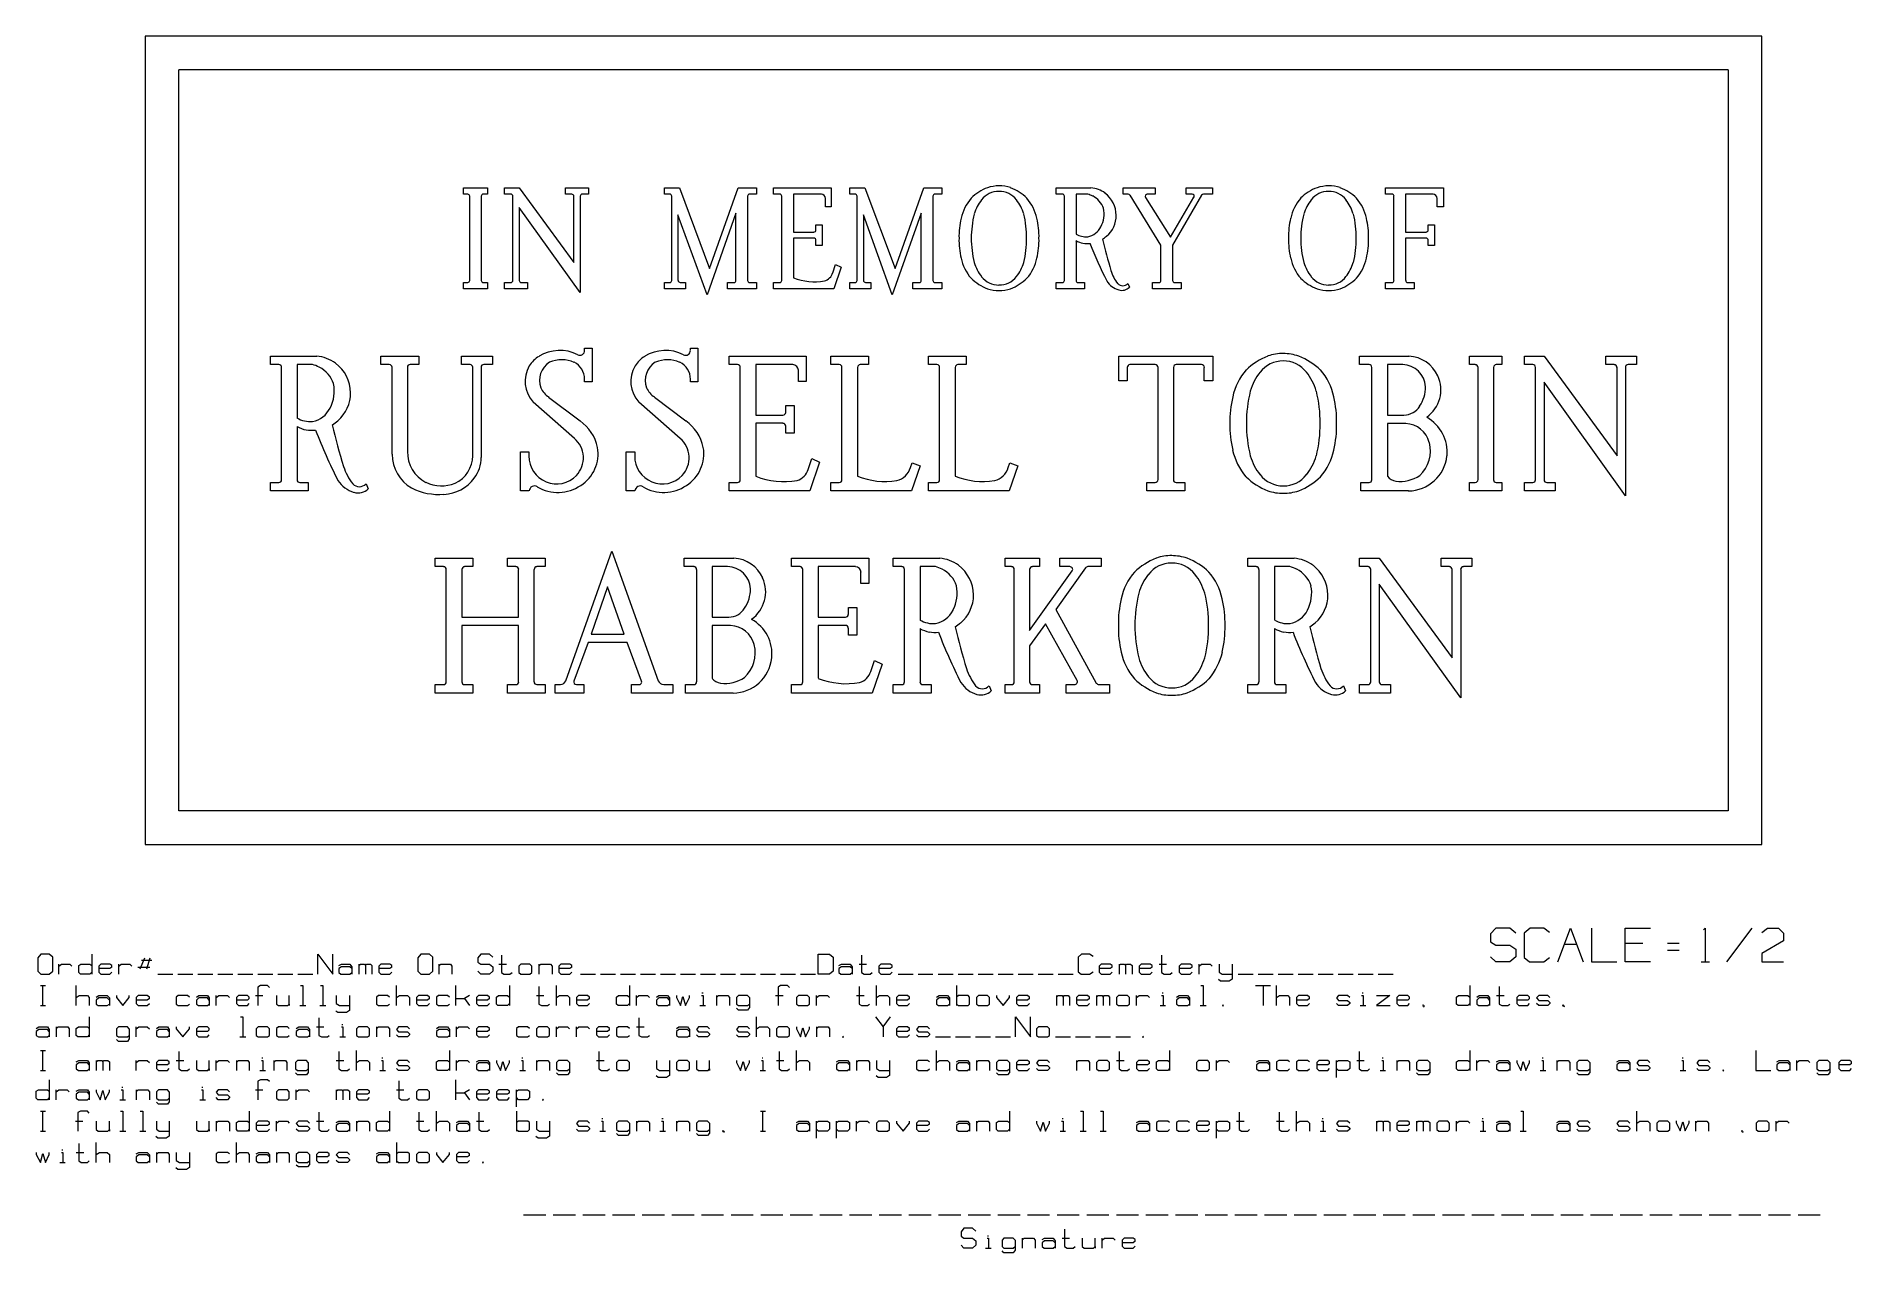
# Model space of a CAD drawing. Header units: inches. Extents: x -6.8 to 6.7, y -3 to 6.
import ezdxf

# ---------------------------------------------------------------- set-up
doc = ezdxf.new("R2010")
doc.units = ezdxf.units.IN
doc.header["$MEASUREMENT"] = 0

msp = doc.modelspace()

# ---------------------------------------------------------------- linework, layer by layer
at = {"color": 7, "linetype": 'Continuous', "lineweight": 5}
for p, q in [((6, 6), (-6, 6)), ((-6, 6), (-6, 0)), ((6, 0), (6, 6)), ((-5.75, 0.25), (-5.75, 5.75)), ((5.75, 5.75), (-5.75, 5.75)), ((5.75, 5.75), (5.75, 0.25)), ((-3.638, 4.828), (-3.638, 4.875)), ((-3.638, 4.875), (-3.458, 4.875)), ((-3.458, 4.875), (-3.458, 4.828)), ((-3.333, 4.828), (-3.333, 4.875)), ((-3.333, 4.875), (-3.224, 4.875)), ((-3.224, 4.875), (-2.817, 4.32)), ((-2.88, 4.828), (-2.88, 4.875)), ((-2.88, 4.875), (-2.708, 4.875)), ((-2.708, 4.875), (-2.708, 4.828)), ((-2.146, 4.828), (-2.146, 4.875)), ((-2.146, 4.875), (-2.033, 4.875)), ((-2.033, 4.875), (-1.81, 4.277)), ((-1.81, 4.277), (-1.597, 4.875)), ((-1.597, 4.875), (-1.462, 4.875)), ((-1.462, 4.875), (-1.462, 4.828)), ((-1.337, 4.828), (-1.337, 4.875)), ((-1.337, 4.875), (-0.907, 4.875)), ((-0.907, 4.875), (-0.907, 4.735)), ((-0.77, 4.828), (-0.77, 4.875)), ((-0.77, 4.875), (-0.657, 4.875)), ((-0.657, 4.875), (-0.434, 4.277)), ((-0.434, 4.277), (-0.221, 4.875)), ((-0.221, 4.875), (-0.086, 4.875)), ((-0.086, 4.875), (-0.086, 4.828)), ((0.762, 4.828), (0.762, 4.875)), ((0.762, 4.875), (1.02, 4.875)), ((1.259, 4.828), (1.259, 4.875)), ((1.259, 4.875), (1.497, 4.875)), ((1.497, 4.875), (1.497, 4.828)), ((1.728, 4.828), (1.728, 4.875)), ((1.728, 4.875), (1.923, 4.875)), ((1.923, 4.875), (1.923, 4.828)), ((3.208, 4.828), (3.208, 4.875)), ((3.208, 4.875), (3.638, 4.875)), ((3.638, 4.875), (3.638, 4.735)), ((-3.606, 4.828), (-3.638, 4.828)), ((-3.591, 4.188), (-3.591, 4.813)), ((-3.505, 4.813), (-3.505, 4.188)), ((-3.458, 4.828), (-3.489, 4.828)), ((-3.286, 4.828), (-3.333, 4.828)), ((-3.271, 4.188), (-3.271, 4.813)), ((-2.771, 4.097), (-3.224, 4.73)), ((-3.224, 4.73), (-3.224, 4.188)), ((-2.833, 4.828), (-2.88, 4.828)), ((-2.817, 4.32), (-2.817, 4.813)), ((-2.771, 4.813), (-2.771, 4.097)), ((-2.708, 4.828), (-2.755, 4.828)), ((-2.107, 4.828), (-2.146, 4.828)), ((-2.091, 4.188), (-2.091, 4.813)), ((-1.529, 4.813), (-1.529, 4.188)), ((-1.462, 4.828), (-1.513, 4.828)), ((-1.289, 4.828), (-1.337, 4.828)), ((-1.274, 4.188), (-1.274, 4.813)), ((-0.981, 4.829), (-1.188, 4.829)), ((-1.188, 4.829), (-1.188, 4.547)), ((-0.95, 4.735), (-0.95, 4.797)), ((-0.907, 4.735), (-0.95, 4.735)), ((-0.731, 4.828), (-0.77, 4.828)), ((-0.715, 4.188), (-0.715, 4.813)), ((-0.153, 4.813), (-0.153, 4.188)), ((-0.086, 4.828), (-0.137, 4.828)), ((0.809, 4.828), (0.762, 4.828)), ((0.824, 4.188), (0.824, 4.813)), ((0.996, 4.829), (0.91, 4.829)), ((0.91, 4.829), (0.91, 4.531)), ((1.297, 4.828), (1.259, 4.828)), ((1.54, 4.449), (1.311, 4.82)), ((1.425, 4.804), (1.611, 4.508)), ((1.497, 4.828), (1.439, 4.828)), ((1.611, 4.508), (1.785, 4.805)), ((1.842, 4.82), (1.626, 4.449)), ((1.772, 4.828), (1.728, 4.828)), ((1.923, 4.828), (1.856, 4.828)), ((3.255, 4.828), (3.208, 4.828)), ((3.27, 4.188), (3.27, 4.813)), ((3.56, 4.829), (3.356, 4.829)), ((3.356, 4.829), (3.356, 4.547)), ((3.59, 4.735), (3.59, 4.797)), ((3.638, 4.735), (3.59, 4.735)), ((-1.829, 4.082), (-2.045, 4.675)), ((-2.045, 4.675), (-2.045, 4.188)), ((-1.615, 4.688), (-1.829, 4.082)), ((-1.615, 4.188), (-1.615, 4.688)), ((-1.021, 4.562), (-1.021, 4.601)), ((-1.021, 4.601), (-0.974, 4.601)), ((-0.974, 4.601), (-0.974, 4.447)), ((-0.454, 4.082), (-0.669, 4.675)), ((-0.669, 4.675), (-0.669, 4.188)), ((-0.239, 4.688), (-0.454, 4.082)), ((-0.239, 4.188), (-0.239, 4.688)), ((3.524, 4.562), (3.524, 4.601)), ((3.524, 4.601), (3.571, 4.601)), ((3.571, 4.601), (3.571, 4.447)), ((-1.188, 4.547), (-1.036, 4.547)), ((-1.036, 4.501), (-1.188, 4.501)), ((-1.188, 4.501), (-1.188, 4.207)), ((-1.021, 4.447), (-1.021, 4.486)), ((-0.974, 4.447), (-1.021, 4.447)), ((0.91, 4.484), (0.91, 4.188)), ((1.54, 4.187), (1.54, 4.449)), ((1.626, 4.449), (1.626, 4.187)), ((3.356, 4.547), (3.508, 4.547)), ((3.508, 4.501), (3.356, 4.501)), ((3.356, 4.501), (3.356, 4.188)), ((3.524, 4.447), (3.524, 4.486)), ((3.571, 4.447), (3.524, 4.447)), ((-0.896, 4.245), (-0.875, 4.306)), ((-0.833, 4.286), (-0.887, 4.125)), ((-0.875, 4.306), (-0.833, 4.286)), ((-3.638, 4.125), (-3.638, 4.172)), ((-3.638, 4.172), (-3.606, 4.172)), ((-3.458, 4.125), (-3.638, 4.125)), ((-3.489, 4.172), (-3.458, 4.172)), ((-3.458, 4.172), (-3.458, 4.125)), ((-3.333, 4.125), (-3.333, 4.172)), ((-3.333, 4.172), (-3.286, 4.172)), ((-3.161, 4.125), (-3.333, 4.125)), ((-3.208, 4.172), (-3.161, 4.172)), ((-3.161, 4.172), (-3.161, 4.125)), ((-2.146, 4.125), (-2.146, 4.172)), ((-2.146, 4.172), (-2.107, 4.172)), ((-1.99, 4.125), (-2.146, 4.125)), ((-2.029, 4.172), (-1.99, 4.172)), ((-1.99, 4.172), (-1.99, 4.125)), ((-1.677, 4.125), (-1.677, 4.172)), ((-1.677, 4.172), (-1.63, 4.172)), ((-1.462, 4.125), (-1.677, 4.125)), ((-1.513, 4.172), (-1.462, 4.172)), ((-1.462, 4.172), (-1.462, 4.125)), ((-1.337, 4.125), (-1.337, 4.172)), ((-1.337, 4.172), (-1.289, 4.172)), ((-0.887, 4.125), (-1.337, 4.125)), ((-0.77, 4.125), (-0.77, 4.172)), ((-0.77, 4.172), (-0.731, 4.172)), ((-0.614, 4.125), (-0.77, 4.125)), ((-0.653, 4.172), (-0.614, 4.172)), ((-0.614, 4.172), (-0.614, 4.125)), ((-0.301, 4.125), (-0.301, 4.172)), ((-0.301, 4.172), (-0.254, 4.172)), ((-0.086, 4.125), (-0.301, 4.125)), ((-0.137, 4.172), (-0.086, 4.172)), ((-0.086, 4.172), (-0.086, 4.125)), ((0.762, 4.125), (0.762, 4.172)), ((0.762, 4.172), (0.809, 4.172)), ((0.972, 4.125), (0.762, 4.125)), ((0.926, 4.172), (0.972, 4.172)), ((0.972, 4.172), (0.972, 4.125)), ((1.294, 4.164), (1.306, 4.137)), ((1.478, 4.125), (1.478, 4.172)), ((1.478, 4.172), (1.525, 4.172)), ((1.689, 4.125), (1.478, 4.125)), ((1.642, 4.172), (1.689, 4.172)), ((1.689, 4.172), (1.689, 4.125)), ((3.208, 4.125), (3.208, 4.172)), ((3.208, 4.172), (3.255, 4.172)), ((3.419, 4.125), (3.208, 4.125)), ((3.371, 4.172), (3.419, 4.172)), ((3.419, 4.172), (3.419, 4.125)), ((-2.738, 3.669), (-2.738, 3.684)), ((-2.738, 3.684), (-2.682, 3.684)), ((-2.682, 3.684), (-2.682, 3.434)), ((-1.953, 3.669), (-1.953, 3.684)), ((-1.953, 3.684), (-1.897, 3.684)), ((-1.897, 3.684), (-1.897, 3.434)), ((-5.07, 3.563), (-5.07, 3.625)), ((-5.07, 3.625), (-4.726, 3.625)), ((-5.007, 3.563), (-5.07, 3.563)), ((-4.987, 2.708), (-4.987, 3.543)), ((-4.757, 3.563), (-4.872, 3.563)), ((-4.872, 3.563), (-4.872, 3.167)), ((-4.251, 3.564), (-4.251, 3.626)), ((-4.251, 3.626), (-3.969, 3.626)), ((-4.188, 3.564), (-4.251, 3.564)), ((-4.167, 2.897), (-4.167, 3.544)), ((-4.053, 3.544), (-4.053, 2.918)), ((-3.969, 3.564), (-4.032, 3.564)), ((-3.969, 3.626), (-3.969, 3.564)), ((-3.652, 3.564), (-3.652, 3.626)), ((-3.652, 3.626), (-3.423, 3.626)), ((-3.589, 3.564), (-3.652, 3.564)), ((-3.568, 2.886), (-3.568, 3.544)), ((-3.506, 3.544), (-3.506, 2.874)), ((-3.423, 3.564), (-3.485, 3.564)), ((-3.423, 3.626), (-3.423, 3.564)), ((-1.666, 3.563), (-1.666, 3.625)), ((-1.666, 3.625), (-1.093, 3.625)), ((-1.603, 3.563), (-1.666, 3.563)), ((-1.583, 2.708), (-1.583, 3.543)), ((-1.192, 3.563), (-1.468, 3.563)), ((-1.468, 3.563), (-1.468, 3.188)), ((-1.151, 3.438), (-1.151, 3.521)), ((-1.093, 3.625), (-1.093, 3.438)), ((-0.911, 3.563), (-0.911, 3.625)), ((-0.911, 3.625), (-0.63, 3.625)), ((-0.848, 3.563), (-0.911, 3.563)), ((-0.828, 2.708), (-0.828, 3.543)), ((-0.713, 3.543), (-0.713, 2.734)), ((-0.63, 3.563), (-0.692, 3.563)), ((-0.63, 3.625), (-0.63, 3.563)), ((-0.186, 3.563), (-0.186, 3.625)), ((-0.186, 3.625), (0.095, 3.625)), ((-0.123, 3.563), (-0.186, 3.563)), ((-0.103, 2.708), (-0.103, 3.543)), ((0.012, 3.543), (0.012, 2.734)), ((0.095, 3.563), (0.033, 3.563)), ((0.095, 3.625), (0.095, 3.563)), ((1.227, 3.443), (1.227, 3.625)), ((1.227, 3.625), (1.925, 3.625)), ((1.289, 3.542), (1.289, 3.443)), ((1.498, 3.563), (1.309, 3.563)), ((1.519, 2.708), (1.519, 3.542)), ((1.633, 3.542), (1.633, 2.708)), ((1.841, 3.563), (1.654, 3.563)), ((1.862, 3.443), (1.862, 3.542)), ((1.925, 3.625), (1.925, 3.443)), ((3.013, 3.563), (3.013, 3.625)), ((3.013, 3.625), (3.382, 3.625)), ((3.086, 3.563), (3.013, 3.563)), ((3.106, 2.708), (3.106, 3.543)), ((3.335, 3.563), (3.221, 3.563)), ((3.221, 3.563), (3.221, 3.188)), ((3.831, 3.563), (3.831, 3.625)), ((3.831, 3.625), (4.071, 3.625)), ((3.873, 3.563), (3.831, 3.563)), ((3.894, 2.708), (3.894, 3.543)), ((4.008, 3.543), (4.008, 2.708)), ((4.071, 3.563), (4.029, 3.563)), ((4.071, 3.625), (4.071, 3.563)), ((4.238, 3.563), (4.238, 3.625)), ((4.238, 3.625), (4.384, 3.625)), ((4.301, 3.563), (4.238, 3.563)), ((4.321, 2.708), (4.321, 3.543)), ((4.384, 3.625), (4.926, 2.885)), ((4.842, 3.563), (4.842, 3.625)), ((4.842, 3.625), (5.071, 3.625)), ((4.905, 3.563), (4.842, 3.563)), ((4.926, 2.885), (4.926, 3.543)), ((4.988, 3.543), (4.988, 2.588)), ((5.071, 3.563), (5.009, 3.563)), ((5.071, 3.625), (5.071, 3.563)), ((-2.738, 3.434), (-2.738, 3.455)), ((-2.682, 3.434), (-2.738, 3.434)), ((-1.953, 3.434), (-1.953, 3.455)), ((-1.897, 3.434), (-1.953, 3.434)), ((-1.093, 3.438), (-1.151, 3.438)), ((1.289, 3.443), (1.227, 3.443)), ((1.925, 3.443), (1.862, 3.443)), ((4.988, 2.588), (4.384, 3.432)), ((4.384, 3.432), (4.384, 2.708)), ((-2.814, 3.015), (-3.121, 3.285)), ((-3.005, 3.322), (-2.772, 3.145)), ((-2.029, 3.015), (-2.336, 3.285)), ((-2.22, 3.322), (-1.987, 3.145)), ((-1.245, 3.208), (-1.245, 3.26)), ((-1.245, 3.26), (-1.182, 3.26)), ((-1.182, 3.26), (-1.182, 3.055)), ((-4.872, 3.104), (-4.872, 2.708)), ((-1.468, 3.188), (-1.266, 3.188)), ((-1.266, 3.127), (-1.468, 3.127)), ((-1.468, 3.127), (-1.468, 2.734)), ((-1.245, 3.055), (-1.245, 3.107)), ((3.221, 3.188), (3.344, 3.188)), ((3.357, 3.125), (3.221, 3.125)), ((3.221, 3.125), (3.221, 2.734)), ((-1.182, 3.055), (-1.245, 3.055)), ((-3.215, 2.625), (-3.215, 2.916)), ((-3.215, 2.916), (-3.151, 2.916)), ((-3.151, 2.916), (-3.151, 2.885)), ((-2.43, 2.625), (-2.43, 2.916)), ((-2.43, 2.916), (-2.366, 2.916)), ((-2.366, 2.916), (-2.366, 2.885)), ((-1.078, 2.785), (-1.051, 2.866)), ((-0.994, 2.839), (-1.067, 2.625)), ((-1.051, 2.866), (-0.994, 2.839)), ((-0.319, 2.798), (-0.306, 2.834)), ((-0.306, 2.834), (-0.248, 2.812)), ((0.407, 2.798), (0.419, 2.834)), ((0.419, 2.834), (0.477, 2.812)), ((-0.248, 2.812), (-0.312, 2.625)), ((0.477, 2.812), (0.413, 2.625)), ((-5.07, 2.625), (-5.07, 2.688)), ((-5.07, 2.688), (-5.007, 2.688)), ((-4.789, 2.625), (-5.07, 2.625)), ((-4.851, 2.688), (-4.789, 2.688)), ((-4.789, 2.688), (-4.789, 2.625)), ((-4.36, 2.677), (-4.344, 2.641)), ((-3.151, 2.625), (-3.215, 2.625)), ((-2.366, 2.625), (-2.43, 2.625)), ((-1.666, 2.625), (-1.666, 2.688)), ((-1.666, 2.688), (-1.603, 2.688)), ((-1.067, 2.625), (-1.666, 2.625)), ((-0.911, 2.625), (-0.911, 2.688)), ((-0.911, 2.688), (-0.848, 2.688)), ((-0.312, 2.625), (-0.911, 2.625)), ((-0.186, 2.625), (-0.186, 2.688)), ((-0.186, 2.688), (-0.123, 2.688)), ((0.413, 2.625), (-0.186, 2.625)), ((1.435, 2.625), (1.435, 2.688)), ((1.435, 2.688), (1.498, 2.688)), ((1.717, 2.625), (1.435, 2.625)), ((1.654, 2.688), (1.717, 2.688)), ((1.717, 2.688), (1.717, 2.625)), ((3.023, 2.625), (3.023, 2.688)), ((3.023, 2.688), (3.086, 2.688)), ((3.377, 2.625), (3.023, 2.625)), ((3.831, 2.625), (3.831, 2.688)), ((3.831, 2.688), (3.873, 2.688)), ((4.071, 2.625), (3.831, 2.625)), ((4.029, 2.688), (4.071, 2.688)), ((4.071, 2.688), (4.071, 2.625)), ((4.238, 2.625), (4.238, 2.688)), ((4.238, 2.688), (4.301, 2.688)), ((4.467, 2.625), (4.238, 2.625)), ((4.405, 2.688), (4.467, 2.688)), ((4.467, 2.688), (4.467, 2.625)), ((-2.878, 1.215), (-2.535, 2.177)), ((-2.535, 2.177), (-2.191, 1.215)), ((-3.848, 2.063), (-3.848, 2.125)), ((-3.848, 2.125), (-3.567, 2.125)), ((-3.785, 2.063), (-3.848, 2.063)), ((-3.765, 1.208), (-3.765, 2.043)), ((-3.65, 2.043), (-3.65, 1.688)), ((-3.567, 2.063), (-3.629, 2.063)), ((-3.567, 2.125), (-3.567, 2.063)), ((-3.311, 2.063), (-3.311, 2.125)), ((-3.311, 2.125), (-3.03, 2.125)), ((-3.249, 2.063), (-3.311, 2.063)), ((-3.228, 1.688), (-3.228, 2.043)), ((-3.114, 2.043), (-3.114, 1.208)), ((-3.03, 2.063), (-3.093, 2.063)), ((-3.03, 2.125), (-3.03, 2.063)), ((-1.999, 2.063), (-1.999, 2.125)), ((-1.999, 2.125), (-1.63, 2.125)), ((-1.926, 2.063), (-1.999, 2.063)), ((-1.906, 1.208), (-1.906, 2.043)), ((-1.677, 2.063), (-1.791, 2.063)), ((-1.791, 2.063), (-1.791, 1.688)), ((-1.202, 2.063), (-1.202, 2.125)), ((-1.202, 2.125), (-0.629, 2.125)), ((-1.139, 2.063), (-1.202, 2.063)), ((-1.119, 1.208), (-1.119, 2.043)), ((-0.728, 2.063), (-1.004, 2.063)), ((-1.004, 2.063), (-1.004, 1.688)), ((-0.629, 2.125), (-0.629, 1.938)), ((-0.447, 2.063), (-0.447, 2.125)), ((-0.447, 2.125), (-0.102, 2.125)), ((-0.384, 2.063), (-0.447, 2.063)), ((-0.363, 1.208), (-0.363, 2.043)), ((-0.133, 2.063), (-0.248, 2.063)), ((-0.248, 2.063), (-0.248, 1.667)), ((0.383, 2.063), (0.383, 2.125)), ((0.383, 2.125), (0.638, 2.125)), ((0.43, 2.063), (0.383, 2.063)), ((0.451, 1.208), (0.451, 2.043)), ((0.565, 2.043), (0.565, 1.589)), ((0.565, 1.589), (0.881, 2.031)), ((0.638, 2.063), (0.586, 2.063)), ((0.638, 2.125), (0.638, 2.063)), ((0.98, 2.053), (0.76, 1.746)), ((0.789, 2.063), (0.789, 2.125)), ((0.789, 2.125), (1.097, 2.125)), ((0.864, 2.063), (0.789, 2.063)), ((1.097, 2.063), (0.998, 2.063)), ((1.097, 2.125), (1.097, 2.063)), ((2.185, 2.063), (2.185, 2.125)), ((2.185, 2.125), (2.529, 2.125)), ((2.248, 2.063), (2.185, 2.063)), ((2.268, 1.208), (2.268, 2.043)), ((2.498, 2.063), (2.383, 2.063)), ((2.383, 2.063), (2.383, 1.667)), ((3.015, 2.063), (3.015, 2.125)), ((3.015, 2.125), (3.161, 2.125)), ((3.078, 2.063), (3.015, 2.063)), ((3.098, 1.208), (3.098, 2.043)), ((3.161, 2.125), (3.703, 1.385)), ((3.619, 2.063), (3.619, 2.125)), ((3.619, 2.125), (3.848, 2.125)), ((3.682, 2.063), (3.619, 2.063)), ((3.703, 1.385), (3.703, 2.043)), ((3.765, 2.043), (3.765, 1.088)), ((3.848, 2.063), (3.786, 2.063)), ((3.848, 2.125), (3.848, 2.063)), ((-2.567, 1.913), (-2.689, 1.563)), ((-2.444, 1.563), (-2.567, 1.913)), ((-0.687, 1.938), (-0.687, 2.021)), ((-0.629, 1.938), (-0.687, 1.938)), ((3.765, 1.088), (3.161, 1.932)), ((3.161, 1.932), (3.161, 1.208)), ((-0.78, 1.708), (-0.78, 1.76)), ((-0.78, 1.76), (-0.718, 1.76)), ((-0.718, 1.76), (-0.718, 1.555)), ((-3.65, 1.688), (-3.228, 1.688)), ((-3.228, 1.625), (-3.65, 1.625)), ((-3.65, 1.625), (-3.65, 1.208)), ((-3.228, 1.208), (-3.228, 1.625)), ((-1.791, 1.688), (-1.668, 1.688)), ((-1.655, 1.625), (-1.791, 1.625)), ((-1.791, 1.625), (-1.791, 1.234)), ((-1.004, 1.688), (-0.801, 1.688)), ((-0.801, 1.627), (-1.004, 1.627)), ((-1.004, 1.627), (-1.004, 1.234)), ((0.683, 1.639), (0.565, 1.474)), ((0.918, 1.217), (0.683, 1.639)), ((0.76, 1.746), (1.06, 1.198)), ((-2.711, 1.5), (-2.818, 1.214)), ((-2.422, 1.5), (-2.711, 1.5)), ((-2.689, 1.563), (-2.444, 1.563)), ((-2.315, 1.214), (-2.422, 1.5)), ((-0.78, 1.555), (-0.78, 1.607)), ((-0.718, 1.555), (-0.78, 1.555)), ((-0.248, 1.604), (-0.248, 1.208)), ((2.383, 1.604), (2.383, 1.208)), ((-0.614, 1.285), (-0.586, 1.366)), ((-0.586, 1.366), (-0.53, 1.339)), ((0.565, 1.474), (0.565, 1.208)), ((-0.53, 1.339), (-0.603, 1.125)), ((-3.848, 1.125), (-3.848, 1.188)), ((-3.848, 1.188), (-3.785, 1.188)), ((-3.567, 1.125), (-3.848, 1.125)), ((-3.629, 1.188), (-3.567, 1.188)), ((-3.567, 1.188), (-3.567, 1.125)), ((-3.311, 1.125), (-3.311, 1.188)), ((-3.311, 1.188), (-3.249, 1.188)), ((-3.03, 1.125), (-3.311, 1.125)), ((-3.093, 1.188), (-3.03, 1.188)), ((-3.03, 1.188), (-3.03, 1.125)), ((-2.957, 1.125), (-2.957, 1.188)), ((-2.957, 1.188), (-2.918, 1.188)), ((-2.743, 1.125), (-2.957, 1.125)), ((-2.798, 1.188), (-2.743, 1.188)), ((-2.743, 1.188), (-2.743, 1.125)), ((-2.389, 1.125), (-2.389, 1.188)), ((-2.389, 1.188), (-2.334, 1.188)), ((-2.082, 1.125), (-2.389, 1.125)), ((-2.151, 1.188), (-2.082, 1.188)), ((-2.082, 1.188), (-2.082, 1.125)), ((-1.989, 1.125), (-1.989, 1.188)), ((-1.989, 1.188), (-1.926, 1.188)), ((-1.635, 1.125), (-1.989, 1.125)), ((-1.202, 1.125), (-1.202, 1.188)), ((-1.202, 1.188), (-1.139, 1.188)), ((-0.603, 1.125), (-1.202, 1.125)), ((-0.447, 1.125), (-0.447, 1.188)), ((-0.447, 1.188), (-0.384, 1.188)), ((-0.165, 1.125), (-0.447, 1.125)), ((-0.227, 1.188), (-0.165, 1.188)), ((-0.165, 1.188), (-0.165, 1.125)), ((0.264, 1.177), (0.28, 1.141)), ((0.383, 1.125), (0.383, 1.188)), ((0.383, 1.188), (0.43, 1.188)), ((0.638, 1.125), (0.383, 1.125)), ((0.586, 1.188), (0.638, 1.188)), ((0.638, 1.188), (0.638, 1.125)), ((0.836, 1.125), (0.836, 1.188)), ((0.836, 1.188), (0.899, 1.188)), ((1.159, 1.125), (0.836, 1.125)), ((1.079, 1.188), (1.159, 1.188)), ((1.159, 1.188), (1.159, 1.125)), ((2.185, 1.125), (2.185, 1.188)), ((2.185, 1.188), (2.248, 1.188)), ((2.466, 1.125), (2.185, 1.125)), ((2.404, 1.188), (2.466, 1.188)), ((2.466, 1.188), (2.466, 1.125)), ((2.895, 1.177), (2.911, 1.141)), ((3.015, 1.125), (3.015, 1.188)), ((3.015, 1.188), (3.078, 1.188)), ((3.244, 1.125), (3.015, 1.125)), ((3.182, 1.188), (3.244, 1.188)), ((3.244, 1.188), (3.244, 1.125)), ((5.75, 0.25), (-5.75, 0.25)), ((-6, 0), (6, 0)), ((4.025, -0.621), (3.987, -0.664)), ((3.987, -0.664), (3.987, -0.721)), ((4.131, -0.621), (4.025, -0.621)), ((4.175, -0.658), (4.131, -0.621)), ((4.281, -0.621), (4.237, -0.658)), ((4.237, -0.658), (4.237, -0.839)), ((4.381, -0.621), (4.281, -0.621)), ((4.425, -0.652), (4.381, -0.621)), ((4.487, -0.871), (4.581, -0.621)), ((4.581, -0.621), (4.675, -0.871)), ((4.737, -0.621), (4.737, -0.871)), ((4.987, -0.871), (4.987, -0.621)), ((4.987, -0.621), (5.175, -0.621)), ((5.568, -0.633), (5.581, -0.621)), ((5.581, -0.621), (5.581, -0.871)), ((5.925, -0.621), (5.737, -0.871)), ((6, -0.652), (6.043, -0.621)), ((6.043, -0.621), (6.125, -0.621)), ((6.125, -0.621), (6.162, -0.658)), ((6.162, -0.658), (6.162, -0.714)), ((3.987, -0.721), (4.025, -0.746)), ((4.025, -0.746), (4.131, -0.746)), ((4.131, -0.746), (4.175, -0.777)), ((4.175, -0.777), (4.175, -0.833)), ((4.537, -0.739), (4.625, -0.739)), ((4.987, -0.733), (5.118, -0.733)), ((5.3, -0.733), (5.387, -0.733)), ((5.3, -0.783), (5.387, -0.783)), ((6.162, -0.714), (6, -0.808)), ((6, -0.808), (6, -0.871)), ((-6.775, -0.814), (-6.797, -0.84)), ((-6.797, -0.84), (-6.797, -0.94)), ((-6.797, -0.94), (-6.775, -0.962)), ((-6.712, -0.814), (-6.775, -0.814)), ((-6.686, -0.836), (-6.712, -0.814)), ((-6.712, -0.962), (-6.686, -0.94)), ((-6.686, -0.94), (-6.686, -0.836)), ((-6.641, -0.962), (-6.641, -0.888)), ((-6.641, -0.903), (-6.622, -0.888)), ((-6.622, -0.888), (-6.559, -0.888)), ((-6.559, -0.888), (-6.544, -0.903)), ((-6.493, -0.899), (-6.478, -0.888)), ((-6.493, -0.903), (-6.493, -0.899)), ((-6.493, -0.951), (-6.493, -0.903)), ((-6.478, -0.888), (-6.411, -0.888)), ((-6.411, -0.888), (-6.396, -0.899)), ((-6.396, -0.814), (-6.396, -0.962)), ((-6.329, -0.888), (-6.344, -0.903)), ((-6.344, -0.903), (-6.344, -0.947)), ((-6.262, -0.921), (-6.344, -0.921)), ((-6.262, -0.888), (-6.329, -0.888)), ((-6.247, -0.899), (-6.262, -0.888)), ((-6.247, -0.91), (-6.262, -0.921)), ((-6.247, -0.91), (-6.247, -0.899)), ((-6.196, -0.962), (-6.196, -0.888)), ((-6.196, -0.903), (-6.177, -0.888)), ((-6.177, -0.888), (-6.114, -0.888)), ((-6.114, -0.888), (-6.099, -0.903)), ((-6.054, -0.91), (-5.965, -0.91)), ((-6.006, -0.843), (-6.04, -0.925)), ((-6.028, -0.858), (-5.95, -0.858)), ((-5.965, -0.843), (-5.991, -0.925)), ((-4.718, -0.962), (-4.718, -0.814)), ((-4.718, -0.814), (-4.607, -0.962)), ((-4.607, -0.962), (-4.607, -0.814)), ((-4.562, -0.899), (-4.543, -0.888)), ((-4.543, -0.907), (-4.562, -0.921)), ((-4.562, -0.921), (-4.562, -0.951)), ((-4.543, -0.888), (-4.48, -0.888)), ((-4.48, -0.907), (-4.543, -0.907)), ((-4.48, -0.888), (-4.465, -0.907)), ((-4.465, -0.921), (-4.48, -0.907)), ((-4.465, -0.907), (-4.465, -0.962)), ((-4.414, -0.888), (-4.414, -0.962)), ((-4.414, -0.899), (-4.402, -0.888)), ((-4.402, -0.888), (-4.373, -0.888)), ((-4.373, -0.888), (-4.365, -0.899)), ((-4.365, -0.899), (-4.358, -0.888)), ((-4.365, -0.899), (-4.365, -0.962)), ((-4.358, -0.888), (-4.328, -0.888)), ((-4.328, -0.888), (-4.317, -0.899)), ((-4.317, -0.899), (-4.317, -0.962)), ((-4.25, -0.888), (-4.265, -0.903)), ((-4.265, -0.903), (-4.265, -0.947)), ((-4.183, -0.921), (-4.265, -0.921)), ((-4.183, -0.888), (-4.25, -0.888)), ((-4.168, -0.899), (-4.183, -0.888)), ((-4.168, -0.91), (-4.183, -0.921)), ((-4.168, -0.91), (-4.168, -0.899)), ((-3.953, -0.814), (-3.975, -0.84)), ((-3.975, -0.84), (-3.975, -0.94)), ((-3.975, -0.94), (-3.953, -0.962)), ((-3.89, -0.814), (-3.953, -0.814)), ((-3.864, -0.836), (-3.89, -0.814)), ((-3.89, -0.962), (-3.864, -0.94)), ((-3.864, -0.94), (-3.864, -0.836)), ((-3.82, -0.888), (-3.82, -0.962)), ((-3.82, -0.903), (-3.805, -0.888)), ((-3.805, -0.888), (-3.734, -0.888)), ((-3.734, -0.888), (-3.723, -0.903)), ((-3.723, -0.903), (-3.723, -0.962)), ((-3.508, -0.814), (-3.53, -0.84)), ((-3.53, -0.84), (-3.53, -0.873)), ((-3.53, -0.873), (-3.508, -0.888)), ((-3.508, -0.962), (-3.53, -0.94)), ((-3.445, -0.814), (-3.508, -0.814)), ((-3.508, -0.888), (-3.445, -0.888)), ((-3.419, -0.836), (-3.445, -0.814)), ((-3.445, -0.888), (-3.419, -0.907)), ((-3.419, -0.94), (-3.445, -0.962)), ((-3.419, -0.907), (-3.419, -0.94)), ((-3.374, -0.888), (-3.318, -0.888)), ((-3.355, -0.821), (-3.355, -0.951)), ((-3.211, -0.888), (-3.226, -0.903)), ((-3.226, -0.903), (-3.226, -0.951)), ((-3.144, -0.888), (-3.211, -0.888)), ((-3.129, -0.903), (-3.144, -0.888)), ((-3.129, -0.951), (-3.129, -0.903)), ((-3.077, -0.888), (-3.077, -0.962)), ((-3.077, -0.903), (-3.062, -0.888)), ((-3.062, -0.888), (-2.992, -0.888)), ((-2.992, -0.888), (-2.98, -0.903)), ((-2.98, -0.903), (-2.98, -0.962)), ((-2.914, -0.888), (-2.929, -0.903)), ((-2.929, -0.903), (-2.929, -0.947)), ((-2.847, -0.921), (-2.929, -0.921)), ((-2.847, -0.888), (-2.914, -0.888)), ((-2.832, -0.899), (-2.847, -0.888)), ((-2.832, -0.91), (-2.847, -0.921)), ((-2.832, -0.91), (-2.832, -0.899)), ((-1.005, -0.962), (-1.005, -0.814)), ((-1.005, -0.814), (-0.92, -0.814)), ((-0.92, -0.814), (-0.894, -0.836)), ((-0.894, -0.94), (-0.92, -0.962)), ((-0.894, -0.836), (-0.894, -0.94)), ((-0.85, -0.899), (-0.831, -0.888)), ((-0.831, -0.907), (-0.85, -0.921)), ((-0.85, -0.921), (-0.85, -0.951)), ((-0.831, -0.888), (-0.768, -0.888)), ((-0.768, -0.907), (-0.831, -0.907)), ((-0.768, -0.888), (-0.753, -0.907)), ((-0.753, -0.921), (-0.768, -0.907)), ((-0.753, -0.907), (-0.753, -0.962)), ((-0.701, -0.888), (-0.645, -0.888)), ((-0.682, -0.821), (-0.682, -0.951)), ((-0.538, -0.888), (-0.553, -0.903)), ((-0.553, -0.903), (-0.553, -0.947)), ((-0.471, -0.921), (-0.553, -0.921)), ((-0.471, -0.888), (-0.538, -0.888)), ((-0.456, -0.899), (-0.471, -0.888)), ((-0.456, -0.91), (-0.471, -0.921)), ((-0.456, -0.91), (-0.456, -0.899)), ((0.951, -0.814), (0.925, -0.836)), ((0.925, -0.836), (0.925, -0.944)), ((1.01, -0.814), (0.951, -0.814)), ((1.036, -0.832), (1.01, -0.814)), ((1.096, -0.888), (1.081, -0.903)), ((1.081, -0.903), (1.081, -0.947)), ((1.163, -0.921), (1.081, -0.921)), ((1.163, -0.888), (1.096, -0.888)), ((1.178, -0.899), (1.163, -0.888)), ((1.178, -0.91), (1.163, -0.921)), ((1.178, -0.91), (1.178, -0.899)), ((1.229, -0.888), (1.229, -0.962)), ((1.229, -0.899), (1.241, -0.888)), ((1.241, -0.888), (1.27, -0.888)), ((1.27, -0.888), (1.278, -0.899)), ((1.278, -0.899), (1.285, -0.888)), ((1.278, -0.899), (1.278, -0.962)), ((1.285, -0.888), (1.315, -0.888)), ((1.315, -0.888), (1.326, -0.899)), ((1.326, -0.899), (1.326, -0.962)), ((1.393, -0.888), (1.378, -0.903)), ((1.378, -0.903), (1.378, -0.947)), ((1.46, -0.921), (1.378, -0.921)), ((1.46, -0.888), (1.393, -0.888)), ((1.475, -0.899), (1.46, -0.888)), ((1.475, -0.91), (1.46, -0.921)), ((1.475, -0.91), (1.475, -0.899)), ((1.526, -0.888), (1.582, -0.888)), ((1.545, -0.821), (1.545, -0.951)), ((1.69, -0.888), (1.675, -0.903)), ((1.675, -0.903), (1.675, -0.947)), ((1.757, -0.921), (1.675, -0.921)), ((1.757, -0.888), (1.69, -0.888)), ((1.772, -0.899), (1.757, -0.888)), ((1.772, -0.91), (1.757, -0.921)), ((1.772, -0.91), (1.772, -0.899)), ((1.823, -0.962), (1.823, -0.888)), ((1.823, -0.903), (1.842, -0.888)), ((1.842, -0.888), (1.905, -0.888)), ((1.905, -0.888), (1.92, -0.903)), ((1.972, -0.888), (1.972, -0.947)), ((2.069, -0.888), (2.069, -0.962)), ((4.025, -0.871), (3.987, -0.833)), ((4.131, -0.871), (4.025, -0.871)), ((4.175, -0.833), (4.131, -0.871)), ((4.237, -0.839), (4.275, -0.871)), ((4.275, -0.871), (4.381, -0.871)), ((4.381, -0.871), (4.425, -0.839)), ((4.737, -0.871), (4.925, -0.871)), ((5.175, -0.871), (4.987, -0.871)), ((5.55, -0.871), (5.612, -0.871)), ((6, -0.871), (6.162, -0.871)), ((-6.778, -1.047), (-6.741, -1.047)), ((-6.775, -0.962), (-6.712, -0.962)), ((-6.76, -1.195), (-6.76, -1.047)), ((-6.511, -1.195), (-6.511, -1.047)), ((-6.481, -0.962), (-6.493, -0.951)), ((-6.411, -0.962), (-6.481, -0.962)), ((-6.396, -0.947), (-6.411, -0.962)), ((-6.344, -0.947), (-6.329, -0.962)), ((-6.329, -0.962), (-6.262, -0.962)), ((-6.262, -0.962), (-6.247, -0.947)), ((-5.906, -0.962), (-5.795, -0.962)), ((-5.757, -0.962), (-5.646, -0.962)), ((-5.609, -0.962), (-5.498, -0.962)), ((-5.46, -0.962), (-5.349, -0.962)), ((-5.312, -0.962), (-5.201, -0.962)), ((-5.163, -0.962), (-5.052, -0.962)), ((-5.145, -1.047), (-5.163, -1.058)), ((-5.163, -1.058), (-5.163, -1.195)), ((-5.093, -1.047), (-5.145, -1.047)), ((-5.078, -1.062), (-5.093, -1.047)), ((-5.015, -0.962), (-4.904, -0.962)), ((-4.866, -0.962), (-4.755, -0.962)), ((-4.848, -1.047), (-4.829, -1.047)), ((-4.829, -1.047), (-4.829, -1.195)), ((-4.699, -1.047), (-4.681, -1.047)), ((-4.681, -1.047), (-4.681, -1.195)), ((-4.562, -0.951), (-4.547, -0.962)), ((-4.547, -0.962), (-4.48, -0.962)), ((-4.48, -0.962), (-4.465, -0.951)), ((-4.265, -0.947), (-4.25, -0.962)), ((-4.25, -0.962), (-4.183, -0.962)), ((-4.183, -0.962), (-4.168, -0.947)), ((-4.135, -1.195), (-4.135, -1.047)), ((-3.953, -0.962), (-3.89, -0.962)), ((-3.697, -1.047), (-3.697, -1.195)), ((-3.445, -0.962), (-3.508, -0.962)), ((-3.355, -0.951), (-3.337, -0.962)), ((-3.337, -0.962), (-3.292, -0.962)), ((-3.296, -1.047), (-3.296, -1.195)), ((-3.292, -0.962), (-3.277, -0.951)), ((-3.226, -0.951), (-3.211, -0.962)), ((-3.211, -0.962), (-3.144, -0.962)), ((-3.144, -0.962), (-3.129, -0.951)), ((-3.077, -1.054), (-3.077, -1.184)), ((-2.947, -1.195), (-2.947, -1.047)), ((-2.929, -0.947), (-2.914, -0.962)), ((-2.914, -0.962), (-2.847, -0.962)), ((-2.847, -0.962), (-2.832, -0.947)), ((-2.769, -0.962), (-2.657, -0.962)), ((-2.62, -0.962), (-2.509, -0.962)), ((-2.472, -0.962), (-2.36, -0.962)), ((-2.405, -1.047), (-2.405, -1.195)), ((-2.323, -0.962), (-2.212, -0.962)), ((-2.175, -0.962), (-2.063, -0.962)), ((-2.026, -0.962), (-1.915, -0.962)), ((-1.878, -0.962), (-1.766, -0.962)), ((-1.729, -0.962), (-1.618, -0.962)), ((-1.581, -0.962), (-1.469, -0.962)), ((-1.432, -0.962), (-1.321, -0.962)), ((-1.284, -1.047), (-1.302, -1.058)), ((-1.302, -1.058), (-1.302, -1.195)), ((-1.284, -0.962), (-1.172, -0.962)), ((-1.232, -1.047), (-1.284, -1.047)), ((-1.217, -1.062), (-1.232, -1.047)), ((-1.135, -0.962), (-1.024, -0.962)), ((-0.92, -0.962), (-1.005, -0.962)), ((-0.85, -0.951), (-0.835, -0.962)), ((-0.835, -0.962), (-0.768, -0.962)), ((-0.768, -0.962), (-0.753, -0.951)), ((-0.701, -1.054), (-0.701, -1.184)), ((-0.682, -0.951), (-0.664, -0.962)), ((-0.664, -0.962), (-0.619, -0.962)), ((-0.619, -0.962), (-0.604, -0.951)), ((-0.571, -1.195), (-0.571, -1.047)), ((-0.553, -0.947), (-0.538, -0.962)), ((-0.538, -0.962), (-0.471, -0.962)), ((-0.471, -0.962), (-0.456, -0.947)), ((-0.411, -0.962), (-0.3, -0.962)), ((-0.263, -0.962), (-0.152, -0.962)), ((-0.114, -0.962), (-0.003, -0.962)), ((0.023, -1.047), (0.023, -1.195)), ((0.034, -0.962), (0.145, -0.962)), ((0.183, -0.962), (0.294, -0.962)), ((0.331, -0.962), (0.442, -0.962)), ((0.48, -0.962), (0.591, -0.962)), ((0.628, -0.962), (0.739, -0.962)), ((0.777, -0.962), (0.888, -0.962)), ((0.925, -0.944), (0.947, -0.962)), ((0.947, -0.962), (1.01, -0.962)), ((1.01, -0.962), (1.036, -0.944)), ((1.081, -0.947), (1.096, -0.962)), ((1.096, -0.962), (1.163, -0.962)), ((1.163, -0.962), (1.178, -0.947)), ((1.378, -0.947), (1.393, -0.962)), ((1.393, -0.962), (1.46, -0.962)), ((1.46, -0.962), (1.475, -0.947)), ((1.545, -0.951), (1.564, -0.962)), ((1.564, -0.962), (1.608, -0.962)), ((1.608, -0.962), (1.623, -0.951)), ((1.675, -0.947), (1.69, -0.962)), ((1.69, -0.962), (1.757, -0.962)), ((1.757, -0.962), (1.772, -0.947)), ((1.835, -1.047), (1.853, -1.047)), ((1.853, -1.047), (1.853, -1.195)), ((1.983, -1.014), (1.968, -1.003)), ((1.972, -0.947), (1.994, -0.962)), ((2.046, -1.014), (1.983, -1.014)), ((1.994, -0.962), (2.069, -0.962)), ((2.069, -0.999), (2.046, -1.014)), ((2.069, -0.962), (2.069, -0.984)), ((2.069, -0.984), (2.069, -0.999)), ((2.113, -0.962), (2.224, -0.962)), ((2.243, -1.047), (2.354, -1.047)), ((2.262, -0.962), (2.373, -0.962)), ((2.299, -1.047), (2.299, -1.195)), ((2.399, -1.195), (2.399, -1.047)), ((2.41, -0.962), (2.521, -0.962)), ((2.559, -0.962), (2.67, -0.962)), ((2.707, -0.962), (2.818, -0.962)), ((2.856, -0.962), (2.967, -0.962)), ((3.004, -0.962), (3.115, -0.962)), ((3.153, -0.962), (3.264, -0.962)), ((3.832, -1.047), (3.832, -1.195)), ((4.051, -1.054), (4.051, -1.184)), ((-6.778, -1.195), (-6.741, -1.195)), ((-6.511, -1.136), (-6.489, -1.121)), ((-6.489, -1.121), (-6.429, -1.121)), ((-6.429, -1.121), (-6.415, -1.136)), ((-6.415, -1.136), (-6.415, -1.195)), ((-6.363, -1.132), (-6.344, -1.121)), ((-6.344, -1.139), (-6.363, -1.154)), ((-6.363, -1.154), (-6.363, -1.184)), ((-6.363, -1.184), (-6.348, -1.195)), ((-6.348, -1.195), (-6.281, -1.195)), ((-6.344, -1.121), (-6.281, -1.121)), ((-6.281, -1.139), (-6.344, -1.139)), ((-6.281, -1.121), (-6.266, -1.139)), ((-6.266, -1.154), (-6.281, -1.139)), ((-6.281, -1.195), (-6.266, -1.184)), ((-6.266, -1.139), (-6.266, -1.195)), ((-6.214, -1.121), (-6.214, -1.136)), ((-6.214, -1.136), (-6.166, -1.195)), ((-6.166, -1.195), (-6.118, -1.136)), ((-6.118, -1.136), (-6.118, -1.121)), ((-6.051, -1.121), (-6.066, -1.136)), ((-6.066, -1.136), (-6.066, -1.18)), ((-5.984, -1.154), (-6.066, -1.154)), ((-6.066, -1.18), (-6.051, -1.195)), ((-5.984, -1.121), (-6.051, -1.121)), ((-6.051, -1.195), (-5.984, -1.195)), ((-5.969, -1.132), (-5.984, -1.121)), ((-5.969, -1.143), (-5.984, -1.154)), ((-5.984, -1.195), (-5.969, -1.18)), ((-5.969, -1.143), (-5.969, -1.132)), ((-5.754, -1.121), (-5.769, -1.132)), ((-5.769, -1.132), (-5.769, -1.184)), ((-5.769, -1.184), (-5.754, -1.195)), ((-5.687, -1.121), (-5.754, -1.121)), ((-5.754, -1.195), (-5.687, -1.195)), ((-5.672, -1.132), (-5.687, -1.121)), ((-5.687, -1.195), (-5.672, -1.184)), ((-5.62, -1.132), (-5.602, -1.121)), ((-5.602, -1.139), (-5.62, -1.154)), ((-5.62, -1.154), (-5.62, -1.184)), ((-5.62, -1.184), (-5.605, -1.195)), ((-5.605, -1.195), (-5.538, -1.195)), ((-5.602, -1.121), (-5.538, -1.121)), ((-5.538, -1.139), (-5.602, -1.139)), ((-5.538, -1.121), (-5.524, -1.139)), ((-5.524, -1.154), (-5.538, -1.139)), ((-5.538, -1.195), (-5.524, -1.184)), ((-5.524, -1.139), (-5.524, -1.195)), ((-5.472, -1.195), (-5.472, -1.121)), ((-5.472, -1.136), (-5.453, -1.121)), ((-5.453, -1.121), (-5.39, -1.121)), ((-5.39, -1.121), (-5.375, -1.136)), ((-5.308, -1.121), (-5.323, -1.136)), ((-5.323, -1.136), (-5.323, -1.18)), ((-5.241, -1.154), (-5.323, -1.154)), ((-5.323, -1.18), (-5.308, -1.195)), ((-5.241, -1.121), (-5.308, -1.121)), ((-5.308, -1.195), (-5.241, -1.195)), ((-5.227, -1.132), (-5.241, -1.121)), ((-5.227, -1.143), (-5.241, -1.154)), ((-5.241, -1.195), (-5.227, -1.18)), ((-5.227, -1.143), (-5.227, -1.132)), ((-5.182, -1.121), (-5.126, -1.121)), ((-5.026, -1.121), (-5.026, -1.184)), ((-5.026, -1.184), (-5.011, -1.195)), ((-5.011, -1.195), (-4.941, -1.195)), ((-4.941, -1.195), (-4.93, -1.184)), ((-4.93, -1.184), (-4.93, -1.121)), ((-4.93, -1.184), (-4.93, -1.195)), ((-4.852, -1.195), (-4.807, -1.195)), ((-4.703, -1.195), (-4.659, -1.195)), ((-4.581, -1.121), (-4.581, -1.18)), ((-4.581, -1.18), (-4.558, -1.195)), ((-4.558, -1.195), (-4.484, -1.195)), ((-4.484, -1.121), (-4.484, -1.195)), ((-4.484, -1.195), (-4.484, -1.217)), ((-4.269, -1.121), (-4.284, -1.132)), ((-4.284, -1.132), (-4.284, -1.184)), ((-4.284, -1.184), (-4.269, -1.195)), ((-4.202, -1.121), (-4.269, -1.121)), ((-4.269, -1.195), (-4.202, -1.195)), ((-4.187, -1.132), (-4.202, -1.121)), ((-4.202, -1.195), (-4.187, -1.184)), ((-4.135, -1.136), (-4.113, -1.121)), ((-4.113, -1.121), (-4.053, -1.121)), ((-4.053, -1.121), (-4.039, -1.136)), ((-4.039, -1.136), (-4.039, -1.195)), ((-3.972, -1.121), (-3.987, -1.136)), ((-3.987, -1.136), (-3.987, -1.18)), ((-3.905, -1.154), (-3.987, -1.154)), ((-3.987, -1.18), (-3.972, -1.195)), ((-3.905, -1.121), (-3.972, -1.121)), ((-3.972, -1.195), (-3.905, -1.195)), ((-3.89, -1.132), (-3.905, -1.121)), ((-3.89, -1.143), (-3.905, -1.154)), ((-3.905, -1.195), (-3.89, -1.18)), ((-3.89, -1.143), (-3.89, -1.132)), ((-3.823, -1.121), (-3.838, -1.132)), ((-3.838, -1.132), (-3.838, -1.184)), ((-3.838, -1.184), (-3.823, -1.195)), ((-3.756, -1.121), (-3.823, -1.121)), ((-3.823, -1.195), (-3.756, -1.195)), ((-3.742, -1.132), (-3.756, -1.121)), ((-3.756, -1.195), (-3.742, -1.184)), ((-3.697, -1.143), (-3.63, -1.143)), ((-3.593, -1.121), (-3.63, -1.143)), ((-3.63, -1.143), (-3.593, -1.195)), ((-3.526, -1.121), (-3.541, -1.136)), ((-3.541, -1.136), (-3.541, -1.18)), ((-3.459, -1.154), (-3.541, -1.154)), ((-3.541, -1.18), (-3.526, -1.195)), ((-3.459, -1.121), (-3.526, -1.121)), ((-3.526, -1.195), (-3.459, -1.195)), ((-3.445, -1.132), (-3.459, -1.121)), ((-3.445, -1.143), (-3.459, -1.154)), ((-3.459, -1.195), (-3.445, -1.18)), ((-3.445, -1.143), (-3.445, -1.132)), ((-3.393, -1.132), (-3.378, -1.121)), ((-3.393, -1.136), (-3.393, -1.132)), ((-3.393, -1.184), (-3.393, -1.136)), ((-3.381, -1.195), (-3.393, -1.184)), ((-3.311, -1.195), (-3.381, -1.195)), ((-3.378, -1.121), (-3.311, -1.121)), ((-3.311, -1.121), (-3.296, -1.132)), ((-3.296, -1.18), (-3.311, -1.195)), ((-3.096, -1.121), (-3.04, -1.121)), ((-3.077, -1.184), (-3.058, -1.195)), ((-3.058, -1.195), (-3.014, -1.195)), ((-3.014, -1.195), (-2.999, -1.184)), ((-2.947, -1.136), (-2.925, -1.121)), ((-2.925, -1.121), (-2.865, -1.121)), ((-2.865, -1.121), (-2.851, -1.136)), ((-2.851, -1.136), (-2.851, -1.195)), ((-2.784, -1.121), (-2.799, -1.136)), ((-2.799, -1.136), (-2.799, -1.18)), ((-2.717, -1.154), (-2.799, -1.154)), ((-2.799, -1.18), (-2.784, -1.195)), ((-2.717, -1.121), (-2.784, -1.121)), ((-2.784, -1.195), (-2.717, -1.195)), ((-2.702, -1.132), (-2.717, -1.121)), ((-2.702, -1.143), (-2.717, -1.154)), ((-2.717, -1.195), (-2.702, -1.18)), ((-2.702, -1.143), (-2.702, -1.132)), ((-2.502, -1.132), (-2.487, -1.121)), ((-2.502, -1.136), (-2.502, -1.132)), ((-2.502, -1.184), (-2.502, -1.136)), ((-2.49, -1.195), (-2.502, -1.184)), ((-2.42, -1.195), (-2.49, -1.195)), ((-2.487, -1.121), (-2.42, -1.121)), ((-2.42, -1.121), (-2.405, -1.132)), ((-2.405, -1.18), (-2.42, -1.195)), ((-2.353, -1.195), (-2.353, -1.121)), ((-2.353, -1.136), (-2.335, -1.121)), ((-2.335, -1.121), (-2.271, -1.121)), ((-2.271, -1.121), (-2.257, -1.136)), ((-2.205, -1.132), (-2.186, -1.121)), ((-2.186, -1.139), (-2.205, -1.154)), ((-2.205, -1.154), (-2.205, -1.184)), ((-2.205, -1.184), (-2.19, -1.195)), ((-2.19, -1.195), (-2.123, -1.195)), ((-2.186, -1.121), (-2.123, -1.121)), ((-2.123, -1.139), (-2.186, -1.139)), ((-2.123, -1.121), (-2.108, -1.139)), ((-2.108, -1.154), (-2.123, -1.139)), ((-2.123, -1.195), (-2.108, -1.184)), ((-2.108, -1.139), (-2.108, -1.195)), ((-2.056, -1.121), (-2.056, -1.136)), ((-2.056, -1.136), (-2.026, -1.195)), ((-2.026, -1.195), (-2.008, -1.128)), ((-2.008, -1.128), (-1.989, -1.195)), ((-1.989, -1.195), (-1.96, -1.136)), ((-1.96, -1.136), (-1.96, -1.121)), ((-1.882, -1.195), (-1.841, -1.195)), ((-1.87, -1.121), (-1.859, -1.121)), ((-1.867, -1.102), (-1.859, -1.102)), ((-1.859, -1.121), (-1.859, -1.195)), ((-1.759, -1.121), (-1.759, -1.195)), ((-1.759, -1.136), (-1.744, -1.121)), ((-1.744, -1.121), (-1.674, -1.121)), ((-1.674, -1.121), (-1.663, -1.136)), ((-1.663, -1.136), (-1.663, -1.195)), ((-1.596, -1.121), (-1.611, -1.136)), ((-1.611, -1.136), (-1.611, -1.184)), ((-1.611, -1.184), (-1.596, -1.195)), ((-1.529, -1.121), (-1.596, -1.121)), ((-1.596, -1.195), (-1.529, -1.195)), ((-1.514, -1.136), (-1.529, -1.121)), ((-1.529, -1.195), (-1.514, -1.184)), ((-1.514, -1.21), (-1.529, -1.229)), ((-1.514, -1.136), (-1.514, -1.199)), ((-1.514, -1.199), (-1.514, -1.21)), ((-1.321, -1.121), (-1.265, -1.121)), ((-1.15, -1.121), (-1.165, -1.136)), ((-1.165, -1.136), (-1.165, -1.184)), ((-1.165, -1.184), (-1.15, -1.195)), ((-1.083, -1.121), (-1.15, -1.121)), ((-1.15, -1.195), (-1.083, -1.195)), ((-1.069, -1.136), (-1.083, -1.121)), ((-1.083, -1.195), (-1.069, -1.184)), ((-1.069, -1.184), (-1.069, -1.136)), ((-1.017, -1.195), (-1.017, -1.121)), ((-1.017, -1.136), (-0.998, -1.121)), ((-0.998, -1.121), (-0.935, -1.121)), ((-0.935, -1.121), (-0.92, -1.136)), ((-0.72, -1.121), (-0.664, -1.121)), ((-0.701, -1.184), (-0.682, -1.195)), ((-0.682, -1.195), (-0.638, -1.195)), ((-0.638, -1.195), (-0.623, -1.184)), ((-0.571, -1.136), (-0.549, -1.121)), ((-0.549, -1.121), (-0.489, -1.121)), ((-0.489, -1.121), (-0.475, -1.136)), ((-0.475, -1.136), (-0.475, -1.195)), ((-0.408, -1.121), (-0.423, -1.136)), ((-0.423, -1.136), (-0.423, -1.18)), ((-0.341, -1.154), (-0.423, -1.154)), ((-0.423, -1.18), (-0.408, -1.195)), ((-0.341, -1.121), (-0.408, -1.121)), ((-0.408, -1.195), (-0.341, -1.195)), ((-0.326, -1.132), (-0.341, -1.121)), ((-0.326, -1.143), (-0.341, -1.154)), ((-0.341, -1.195), (-0.326, -1.18)), ((-0.326, -1.143), (-0.326, -1.132)), ((-0.126, -1.132), (-0.107, -1.121)), ((-0.107, -1.139), (-0.126, -1.154)), ((-0.126, -1.154), (-0.126, -1.184)), ((-0.126, -1.184), (-0.111, -1.195)), ((-0.111, -1.195), (-0.044, -1.195)), ((-0.107, -1.121), (-0.044, -1.121)), ((-0.044, -1.139), (-0.107, -1.139)), ((-0.044, -1.121), (-0.029, -1.139)), ((-0.029, -1.154), (-0.044, -1.139)), ((-0.044, -1.195), (-0.029, -1.184)), ((-0.029, -1.139), (-0.029, -1.195)), ((0.038, -1.121), (0.023, -1.132)), ((0.023, -1.184), (0.038, -1.195)), ((0.108, -1.121), (0.038, -1.121)), ((0.038, -1.195), (0.108, -1.195)), ((0.119, -1.132), (0.108, -1.121)), ((0.108, -1.195), (0.119, -1.184)), ((0.119, -1.184), (0.119, -1.132)), ((0.186, -1.121), (0.171, -1.136)), ((0.171, -1.136), (0.171, -1.184)), ((0.171, -1.184), (0.186, -1.195)), ((0.253, -1.121), (0.186, -1.121)), ((0.186, -1.195), (0.253, -1.195)), ((0.268, -1.136), (0.253, -1.121)), ((0.253, -1.195), (0.268, -1.184)), ((0.268, -1.184), (0.268, -1.136)), ((0.32, -1.121), (0.32, -1.136)), ((0.32, -1.136), (0.368, -1.195)), ((0.368, -1.195), (0.416, -1.136)), ((0.416, -1.136), (0.416, -1.121)), ((0.483, -1.121), (0.468, -1.136)), ((0.468, -1.136), (0.468, -1.18)), ((0.55, -1.154), (0.468, -1.154)), ((0.468, -1.18), (0.483, -1.195)), ((0.55, -1.121), (0.483, -1.121)), ((0.483, -1.195), (0.55, -1.195)), ((0.565, -1.132), (0.55, -1.121)), ((0.565, -1.143), (0.55, -1.154)), ((0.55, -1.195), (0.565, -1.18)), ((0.565, -1.143), (0.565, -1.132)), ((0.765, -1.121), (0.765, -1.195)), ((0.765, -1.132), (0.777, -1.121)), ((0.777, -1.121), (0.806, -1.121)), ((0.806, -1.121), (0.814, -1.132)), ((0.814, -1.132), (0.821, -1.121)), ((0.814, -1.132), (0.814, -1.195)), ((0.821, -1.121), (0.851, -1.121)), ((0.851, -1.121), (0.862, -1.132)), ((0.862, -1.132), (0.862, -1.195)), ((0.929, -1.121), (0.914, -1.136)), ((0.914, -1.136), (0.914, -1.18)), ((0.996, -1.154), (0.914, -1.154)), ((0.914, -1.18), (0.929, -1.195)), ((0.996, -1.121), (0.929, -1.121)), ((0.929, -1.195), (0.996, -1.195)), ((1.01, -1.132), (0.996, -1.121)), ((1.01, -1.143), (0.996, -1.154)), ((0.996, -1.195), (1.01, -1.18)), ((1.01, -1.143), (1.01, -1.132)), ((1.062, -1.121), (1.062, -1.195)), ((1.062, -1.132), (1.074, -1.121)), ((1.074, -1.121), (1.103, -1.121)), ((1.103, -1.121), (1.111, -1.132)), ((1.111, -1.132), (1.118, -1.121)), ((1.111, -1.132), (1.111, -1.195)), ((1.118, -1.121), (1.148, -1.121)), ((1.148, -1.121), (1.159, -1.132)), ((1.159, -1.132), (1.159, -1.195)), ((1.226, -1.121), (1.211, -1.136)), ((1.211, -1.136), (1.211, -1.184)), ((1.211, -1.184), (1.226, -1.195)), ((1.293, -1.121), (1.226, -1.121)), ((1.226, -1.195), (1.293, -1.195)), ((1.307, -1.136), (1.293, -1.121)), ((1.293, -1.195), (1.307, -1.184)), ((1.307, -1.184), (1.307, -1.136)), ((1.359, -1.195), (1.359, -1.121)), ((1.359, -1.136), (1.378, -1.121)), ((1.378, -1.121), (1.441, -1.121)), ((1.441, -1.121), (1.456, -1.136)), ((1.534, -1.195), (1.575, -1.195)), ((1.545, -1.121), (1.556, -1.121)), ((1.549, -1.102), (1.556, -1.102)), ((1.556, -1.121), (1.556, -1.195)), ((1.656, -1.132), (1.675, -1.121)), ((1.675, -1.139), (1.656, -1.154)), ((1.656, -1.154), (1.656, -1.184)), ((1.656, -1.184), (1.671, -1.195)), ((1.671, -1.195), (1.738, -1.195)), ((1.675, -1.121), (1.738, -1.121)), ((1.738, -1.139), (1.675, -1.139)), ((1.738, -1.121), (1.753, -1.139)), ((1.753, -1.154), (1.738, -1.139)), ((1.738, -1.195), (1.753, -1.184)), ((1.753, -1.139), (1.753, -1.195)), ((1.831, -1.195), (1.875, -1.195)), ((2.002, -1.191), (1.998, -1.195)), ((1.998, -1.195), (2.002, -1.199)), ((2.005, -1.195), (2.002, -1.191)), ((2.002, -1.199), (2.005, -1.195)), ((2.399, -1.136), (2.421, -1.121)), ((2.421, -1.121), (2.481, -1.121)), ((2.481, -1.121), (2.495, -1.136)), ((2.495, -1.136), (2.495, -1.195)), ((2.562, -1.121), (2.547, -1.136)), ((2.547, -1.136), (2.547, -1.18)), ((2.629, -1.154), (2.547, -1.154)), ((2.547, -1.18), (2.562, -1.195)), ((2.629, -1.121), (2.562, -1.121)), ((2.562, -1.195), (2.629, -1.195)), ((2.644, -1.132), (2.629, -1.121)), ((2.644, -1.143), (2.629, -1.154)), ((2.629, -1.195), (2.644, -1.18)), ((2.644, -1.143), (2.644, -1.132)), ((2.859, -1.121), (2.844, -1.139)), ((2.844, -1.139), (2.859, -1.158)), ((2.859, -1.195), (2.844, -1.18)), ((2.926, -1.121), (2.859, -1.121)), ((2.859, -1.158), (2.922, -1.158)), ((2.926, -1.195), (2.859, -1.195)), ((2.922, -1.158), (2.926, -1.158)), ((2.941, -1.136), (2.926, -1.121)), ((2.926, -1.158), (2.941, -1.173)), ((2.941, -1.18), (2.926, -1.195)), ((2.941, -1.173), (2.941, -1.18)), ((3.019, -1.195), (3.06, -1.195)), ((3.03, -1.121), (3.041, -1.121)), ((3.034, -1.102), (3.041, -1.102)), ((3.041, -1.121), (3.041, -1.195)), ((3.141, -1.121), (3.238, -1.121)), ((3.238, -1.121), (3.141, -1.195)), ((3.141, -1.195), (3.242, -1.195)), ((3.305, -1.121), (3.29, -1.136)), ((3.29, -1.136), (3.29, -1.18)), ((3.372, -1.154), (3.29, -1.154)), ((3.29, -1.18), (3.305, -1.195)), ((3.372, -1.121), (3.305, -1.121)), ((3.305, -1.195), (3.372, -1.195)), ((3.386, -1.132), (3.372, -1.121)), ((3.386, -1.143), (3.372, -1.154)), ((3.372, -1.195), (3.386, -1.18)), ((3.386, -1.143), (3.386, -1.132)), ((3.487, -1.191), (3.483, -1.195)), ((3.483, -1.195), (3.487, -1.199)), ((3.49, -1.195), (3.487, -1.191)), ((3.487, -1.199), (3.49, -1.195)), ((3.49, -1.195), (3.494, -1.203)), ((3.494, -1.203), (3.49, -1.206)), ((3.735, -1.132), (3.75, -1.121)), ((3.735, -1.136), (3.735, -1.132)), ((3.735, -1.184), (3.735, -1.136)), ((3.747, -1.195), (3.735, -1.184)), ((3.817, -1.195), (3.747, -1.195)), ((3.75, -1.121), (3.817, -1.121)), ((3.817, -1.121), (3.832, -1.132)), ((3.832, -1.18), (3.817, -1.195)), ((3.884, -1.132), (3.902, -1.121)), ((3.902, -1.139), (3.884, -1.154)), ((3.884, -1.154), (3.884, -1.184)), ((3.884, -1.184), (3.899, -1.195)), ((3.899, -1.195), (3.966, -1.195)), ((3.902, -1.121), (3.966, -1.121)), ((3.966, -1.139), (3.902, -1.139)), ((3.966, -1.121), (3.98, -1.139)), ((3.98, -1.154), (3.966, -1.139)), ((3.966, -1.195), (3.98, -1.184)), ((3.98, -1.139), (3.98, -1.195)), ((4.032, -1.121), (4.088, -1.121)), ((4.051, -1.184), (4.07, -1.195)), ((4.07, -1.195), (4.114, -1.195)), ((4.114, -1.195), (4.129, -1.184)), ((4.196, -1.121), (4.181, -1.136)), ((4.181, -1.136), (4.181, -1.18)), ((4.263, -1.154), (4.181, -1.154)), ((4.181, -1.18), (4.196, -1.195)), ((4.263, -1.121), (4.196, -1.121)), ((4.196, -1.195), (4.263, -1.195)), ((4.277, -1.132), (4.263, -1.121)), ((4.277, -1.143), (4.263, -1.154)), ((4.263, -1.195), (4.277, -1.18)), ((4.277, -1.143), (4.277, -1.132)), ((4.344, -1.121), (4.329, -1.139)), ((4.329, -1.139), (4.344, -1.158)), ((4.344, -1.195), (4.329, -1.18)), ((4.411, -1.121), (4.344, -1.121)), ((4.344, -1.158), (4.407, -1.158)), ((4.411, -1.195), (4.344, -1.195)), ((4.407, -1.158), (4.411, -1.158)), ((4.426, -1.136), (4.411, -1.121)), ((4.411, -1.158), (4.426, -1.173)), ((4.426, -1.18), (4.411, -1.195)), ((4.426, -1.173), (4.426, -1.18)), ((4.526, -1.191), (4.522, -1.195)), ((4.522, -1.195), (4.526, -1.199)), ((4.53, -1.195), (4.526, -1.191)), ((4.526, -1.199), (4.53, -1.195)), ((4.53, -1.195), (4.534, -1.203)), ((4.534, -1.203), (4.53, -1.206)), ((-6.415, -1.28), (-6.415, -1.428)), ((-5.293, -1.28), (-5.275, -1.28)), ((-5.275, -1.28), (-5.275, -1.428)), ((-4.711, -1.287), (-4.711, -1.417)), ((-4.569, -1.247), (-4.584, -1.236)), ((-4.506, -1.247), (-4.569, -1.247)), ((-4.54, -1.335), (-4.532, -1.335)), ((-4.484, -1.232), (-4.506, -1.247)), ((-4.484, -1.217), (-4.484, -1.232)), ((-2.335, -1.287), (-2.335, -1.417)), ((-1.596, -1.229), (-1.611, -1.214)), ((-1.529, -1.229), (-1.596, -1.229)), ((-1.462, -1.428), (-1.462, -1.28)), ((-0.578, -1.28), (-0.523, -1.354)), ((-0.523, -1.354), (-0.467, -1.28)), ((0.461, -1.428), (0.461, -1.28)), ((0.461, -1.28), (0.572, -1.428)), ((0.572, -1.428), (0.572, -1.28)), ((-6.808, -1.365), (-6.79, -1.354)), ((-6.79, -1.372), (-6.808, -1.387)), ((-6.808, -1.387), (-6.808, -1.417)), ((-6.808, -1.417), (-6.793, -1.428)), ((-6.793, -1.428), (-6.726, -1.428)), ((-6.79, -1.354), (-6.726, -1.354)), ((-6.726, -1.372), (-6.79, -1.372)), ((-6.726, -1.354), (-6.712, -1.372)), ((-6.712, -1.387), (-6.726, -1.372)), ((-6.726, -1.428), (-6.712, -1.417)), ((-6.712, -1.372), (-6.712, -1.428)), ((-6.66, -1.354), (-6.66, -1.428)), ((-6.66, -1.369), (-6.645, -1.354)), ((-6.645, -1.354), (-6.574, -1.354)), ((-6.574, -1.354), (-6.563, -1.369)), ((-6.563, -1.369), (-6.563, -1.428)), ((-6.511, -1.365), (-6.496, -1.354)), ((-6.511, -1.369), (-6.511, -1.365)), ((-6.511, -1.417), (-6.511, -1.369)), ((-6.5, -1.428), (-6.511, -1.417)), ((-6.429, -1.428), (-6.5, -1.428)), ((-6.496, -1.354), (-6.429, -1.354)), ((-6.429, -1.354), (-6.415, -1.365)), ((-6.415, -1.413), (-6.429, -1.428)), ((-6.199, -1.354), (-6.214, -1.369)), ((-6.214, -1.369), (-6.214, -1.417)), ((-6.214, -1.417), (-6.199, -1.428)), ((-6.199, -1.462), (-6.214, -1.447)), ((-6.132, -1.354), (-6.199, -1.354)), ((-6.199, -1.428), (-6.132, -1.428)), ((-6.132, -1.462), (-6.199, -1.462)), ((-6.118, -1.369), (-6.132, -1.354)), ((-6.132, -1.428), (-6.118, -1.417)), ((-6.118, -1.443), (-6.132, -1.462)), ((-6.118, -1.369), (-6.118, -1.432)), ((-6.118, -1.432), (-6.118, -1.443)), ((-6.066, -1.428), (-6.066, -1.354)), ((-6.066, -1.369), (-6.047, -1.354)), ((-6.047, -1.354), (-5.984, -1.354)), ((-5.984, -1.354), (-5.969, -1.369)), ((-5.917, -1.365), (-5.899, -1.354)), ((-5.899, -1.372), (-5.917, -1.387)), ((-5.917, -1.387), (-5.917, -1.417)), ((-5.917, -1.417), (-5.902, -1.428)), ((-5.902, -1.428), (-5.835, -1.428)), ((-5.899, -1.354), (-5.835, -1.354)), ((-5.835, -1.372), (-5.899, -1.372)), ((-5.835, -1.354), (-5.821, -1.372)), ((-5.821, -1.387), (-5.835, -1.372)), ((-5.835, -1.428), (-5.821, -1.417)), ((-5.821, -1.372), (-5.821, -1.428)), ((-5.769, -1.354), (-5.769, -1.369)), ((-5.769, -1.369), (-5.72, -1.428)), ((-5.72, -1.428), (-5.672, -1.369)), ((-5.672, -1.369), (-5.672, -1.354)), ((-5.605, -1.354), (-5.62, -1.369)), ((-5.62, -1.369), (-5.62, -1.413)), ((-5.538, -1.387), (-5.62, -1.387)), ((-5.62, -1.413), (-5.605, -1.428)), ((-5.538, -1.354), (-5.605, -1.354)), ((-5.605, -1.428), (-5.538, -1.428)), ((-5.524, -1.365), (-5.538, -1.354)), ((-5.524, -1.376), (-5.538, -1.387)), ((-5.538, -1.428), (-5.524, -1.413)), ((-5.524, -1.376), (-5.524, -1.365)), ((-5.297, -1.428), (-5.253, -1.428)), ((-5.16, -1.354), (-5.175, -1.369)), ((-5.175, -1.369), (-5.175, -1.417)), ((-5.175, -1.417), (-5.16, -1.428)), ((-5.093, -1.354), (-5.16, -1.354)), ((-5.16, -1.428), (-5.093, -1.428)), ((-5.078, -1.369), (-5.093, -1.354)), ((-5.093, -1.428), (-5.078, -1.417)), ((-5.078, -1.417), (-5.078, -1.369)), ((-5.011, -1.354), (-5.026, -1.365)), ((-5.026, -1.365), (-5.026, -1.417)), ((-5.026, -1.417), (-5.011, -1.428)), ((-4.944, -1.354), (-5.011, -1.354)), ((-5.011, -1.428), (-4.944, -1.428)), ((-4.93, -1.365), (-4.944, -1.354)), ((-4.944, -1.428), (-4.93, -1.417)), ((-4.878, -1.365), (-4.859, -1.354)), ((-4.859, -1.372), (-4.878, -1.387)), ((-4.878, -1.387), (-4.878, -1.417)), ((-4.878, -1.417), (-4.863, -1.428)), ((-4.863, -1.428), (-4.796, -1.428)), ((-4.859, -1.354), (-4.796, -1.354)), ((-4.796, -1.372), (-4.859, -1.372)), ((-4.796, -1.354), (-4.781, -1.372)), ((-4.781, -1.387), (-4.796, -1.372)), ((-4.796, -1.428), (-4.781, -1.417)), ((-4.781, -1.372), (-4.781, -1.428)), ((-4.729, -1.354), (-4.673, -1.354)), ((-4.711, -1.417), (-4.692, -1.428)), ((-4.692, -1.428), (-4.647, -1.428)), ((-4.647, -1.428), (-4.633, -1.417)), ((-4.555, -1.428), (-4.514, -1.428)), ((-4.543, -1.354), (-4.532, -1.354)), ((-4.532, -1.354), (-4.532, -1.428)), ((-4.417, -1.354), (-4.432, -1.369)), ((-4.432, -1.369), (-4.432, -1.417)), ((-4.432, -1.417), (-4.417, -1.428)), ((-4.35, -1.354), (-4.417, -1.354)), ((-4.417, -1.428), (-4.35, -1.428)), ((-4.336, -1.369), (-4.35, -1.354)), ((-4.35, -1.428), (-4.336, -1.417)), ((-4.336, -1.417), (-4.336, -1.369)), ((-4.284, -1.354), (-4.284, -1.428)), ((-4.284, -1.369), (-4.269, -1.354)), ((-4.269, -1.354), (-4.198, -1.354)), ((-4.198, -1.354), (-4.187, -1.369)), ((-4.187, -1.369), (-4.187, -1.428)), ((-4.12, -1.354), (-4.135, -1.372)), ((-4.135, -1.372), (-4.12, -1.391)), ((-4.12, -1.428), (-4.135, -1.413)), ((-4.053, -1.354), (-4.12, -1.354)), ((-4.12, -1.391), (-4.057, -1.391)), ((-4.053, -1.428), (-4.12, -1.428)), ((-4.057, -1.391), (-4.053, -1.391)), ((-4.039, -1.369), (-4.053, -1.354)), ((-4.053, -1.391), (-4.039, -1.406)), ((-4.039, -1.413), (-4.053, -1.428)), ((-4.039, -1.406), (-4.039, -1.413)), ((-3.838, -1.365), (-3.82, -1.354)), ((-3.82, -1.372), (-3.838, -1.387)), ((-3.838, -1.387), (-3.838, -1.417)), ((-3.838, -1.417), (-3.823, -1.428)), ((-3.823, -1.428), (-3.756, -1.428)), ((-3.82, -1.354), (-3.756, -1.354)), ((-3.756, -1.372), (-3.82, -1.372)), ((-3.756, -1.354), (-3.742, -1.372)), ((-3.742, -1.387), (-3.756, -1.372)), ((-3.756, -1.428), (-3.742, -1.417)), ((-3.742, -1.372), (-3.742, -1.428)), ((-3.69, -1.428), (-3.69, -1.354)), ((-3.69, -1.369), (-3.671, -1.354)), ((-3.671, -1.354), (-3.608, -1.354)), ((-3.608, -1.354), (-3.593, -1.369)), ((-3.526, -1.354), (-3.541, -1.369)), ((-3.541, -1.369), (-3.541, -1.413)), ((-3.459, -1.387), (-3.541, -1.387)), ((-3.541, -1.413), (-3.526, -1.428)), ((-3.459, -1.354), (-3.526, -1.354)), ((-3.526, -1.428), (-3.459, -1.428)), ((-3.445, -1.365), (-3.459, -1.354)), ((-3.445, -1.376), (-3.459, -1.387)), ((-3.459, -1.428), (-3.445, -1.413)), ((-3.445, -1.376), (-3.445, -1.365)), ((-3.229, -1.354), (-3.244, -1.365)), ((-3.244, -1.365), (-3.244, -1.417)), ((-3.244, -1.417), (-3.229, -1.428)), ((-3.162, -1.354), (-3.229, -1.354)), ((-3.229, -1.428), (-3.162, -1.428)), ((-3.148, -1.365), (-3.162, -1.354)), ((-3.162, -1.428), (-3.148, -1.417)), ((-3.081, -1.354), (-3.096, -1.369)), ((-3.096, -1.369), (-3.096, -1.417)), ((-3.096, -1.417), (-3.081, -1.428)), ((-3.014, -1.354), (-3.081, -1.354)), ((-3.081, -1.428), (-3.014, -1.428)), ((-2.999, -1.369), (-3.014, -1.354)), ((-3.014, -1.428), (-2.999, -1.417)), ((-2.999, -1.417), (-2.999, -1.369)), ((-2.947, -1.428), (-2.947, -1.354)), ((-2.947, -1.369), (-2.929, -1.354)), ((-2.929, -1.354), (-2.865, -1.354)), ((-2.865, -1.354), (-2.851, -1.369)), ((-2.799, -1.428), (-2.799, -1.354)), ((-2.799, -1.369), (-2.78, -1.354)), ((-2.78, -1.354), (-2.717, -1.354)), ((-2.717, -1.354), (-2.702, -1.369)), ((-2.635, -1.354), (-2.65, -1.369)), ((-2.65, -1.369), (-2.65, -1.413)), ((-2.568, -1.387), (-2.65, -1.387)), ((-2.65, -1.413), (-2.635, -1.428)), ((-2.568, -1.354), (-2.635, -1.354)), ((-2.635, -1.428), (-2.568, -1.428)), ((-2.554, -1.365), (-2.568, -1.354)), ((-2.554, -1.376), (-2.568, -1.387)), ((-2.568, -1.428), (-2.554, -1.413)), ((-2.554, -1.376), (-2.554, -1.365)), ((-2.487, -1.354), (-2.502, -1.365)), ((-2.502, -1.365), (-2.502, -1.417)), ((-2.502, -1.417), (-2.487, -1.428)), ((-2.42, -1.354), (-2.487, -1.354)), ((-2.487, -1.428), (-2.42, -1.428)), ((-2.405, -1.365), (-2.42, -1.354)), ((-2.42, -1.428), (-2.405, -1.417)), ((-2.353, -1.354), (-2.297, -1.354)), ((-2.335, -1.417), (-2.316, -1.428)), ((-2.316, -1.428), (-2.271, -1.428)), ((-2.271, -1.428), (-2.257, -1.417)), ((-2.056, -1.365), (-2.038, -1.354)), ((-2.038, -1.372), (-2.056, -1.387)), ((-2.056, -1.387), (-2.056, -1.417)), ((-2.056, -1.417), (-2.041, -1.428)), ((-2.041, -1.428), (-1.974, -1.428)), ((-2.038, -1.354), (-1.974, -1.354)), ((-1.974, -1.372), (-2.038, -1.372)), ((-1.974, -1.354), (-1.96, -1.372)), ((-1.96, -1.387), (-1.974, -1.372)), ((-1.974, -1.428), (-1.96, -1.417)), ((-1.96, -1.372), (-1.96, -1.428)), ((-1.893, -1.354), (-1.908, -1.372)), ((-1.908, -1.372), (-1.893, -1.391)), ((-1.893, -1.428), (-1.908, -1.413)), ((-1.826, -1.354), (-1.893, -1.354)), ((-1.893, -1.391), (-1.83, -1.391)), ((-1.826, -1.428), (-1.893, -1.428)), ((-1.83, -1.391), (-1.826, -1.391)), ((-1.811, -1.369), (-1.826, -1.354)), ((-1.826, -1.391), (-1.811, -1.406)), ((-1.811, -1.413), (-1.826, -1.428)), ((-1.811, -1.406), (-1.811, -1.413)), ((-1.596, -1.354), (-1.611, -1.372)), ((-1.611, -1.372), (-1.596, -1.391)), ((-1.596, -1.428), (-1.611, -1.413)), ((-1.529, -1.354), (-1.596, -1.354)), ((-1.596, -1.391), (-1.533, -1.391)), ((-1.529, -1.428), (-1.596, -1.428)), ((-1.533, -1.391), (-1.529, -1.391)), ((-1.514, -1.369), (-1.529, -1.354)), ((-1.529, -1.391), (-1.514, -1.406)), ((-1.514, -1.413), (-1.529, -1.428)), ((-1.514, -1.406), (-1.514, -1.413)), ((-1.462, -1.369), (-1.44, -1.354)), ((-1.44, -1.354), (-1.38, -1.354)), ((-1.38, -1.354), (-1.366, -1.369)), ((-1.366, -1.369), (-1.366, -1.428)), ((-1.299, -1.354), (-1.314, -1.369)), ((-1.314, -1.369), (-1.314, -1.417)), ((-1.314, -1.417), (-1.299, -1.428)), ((-1.232, -1.354), (-1.299, -1.354)), ((-1.299, -1.428), (-1.232, -1.428)), ((-1.217, -1.369), (-1.232, -1.354)), ((-1.232, -1.428), (-1.217, -1.417)), ((-1.217, -1.417), (-1.217, -1.369)), ((-1.165, -1.354), (-1.165, -1.369)), ((-1.165, -1.369), (-1.135, -1.428)), ((-1.135, -1.428), (-1.117, -1.361)), ((-1.117, -1.361), (-1.098, -1.428)), ((-1.098, -1.428), (-1.069, -1.369)), ((-1.069, -1.369), (-1.069, -1.354)), ((-1.017, -1.354), (-1.017, -1.428)), ((-1.017, -1.369), (-1.002, -1.354)), ((-1.002, -1.354), (-0.931, -1.354)), ((-0.931, -1.354), (-0.92, -1.369)), ((-0.92, -1.369), (-0.92, -1.428)), ((-0.82, -1.424), (-0.824, -1.428)), ((-0.824, -1.428), (-0.82, -1.432)), ((-0.816, -1.428), (-0.82, -1.424)), ((-0.82, -1.432), (-0.816, -1.428)), ((-0.523, -1.354), (-0.523, -1.428)), ((-0.408, -1.354), (-0.423, -1.369)), ((-0.423, -1.369), (-0.423, -1.413)), ((-0.341, -1.387), (-0.423, -1.387)), ((-0.423, -1.413), (-0.408, -1.428)), ((-0.341, -1.354), (-0.408, -1.354)), ((-0.408, -1.428), (-0.341, -1.428)), ((-0.326, -1.365), (-0.341, -1.354)), ((-0.326, -1.376), (-0.341, -1.387)), ((-0.341, -1.428), (-0.326, -1.413)), ((-0.326, -1.376), (-0.326, -1.365)), ((-0.259, -1.354), (-0.274, -1.372)), ((-0.274, -1.372), (-0.259, -1.391)), ((-0.259, -1.428), (-0.274, -1.413)), ((-0.192, -1.354), (-0.259, -1.354)), ((-0.259, -1.391), (-0.196, -1.391)), ((-0.192, -1.428), (-0.259, -1.428)), ((-0.196, -1.391), (-0.192, -1.391)), ((-0.178, -1.369), (-0.192, -1.354)), ((-0.192, -1.391), (-0.178, -1.406)), ((-0.178, -1.413), (-0.192, -1.428)), ((-0.178, -1.406), (-0.178, -1.413)), ((-0.133, -1.428), (-0.022, -1.428)), ((0.016, -1.428), (0.127, -1.428)), ((0.164, -1.428), (0.275, -1.428)), ((0.313, -1.428), (0.424, -1.428)), ((0.632, -1.354), (0.617, -1.369)), ((0.617, -1.369), (0.617, -1.417)), ((0.617, -1.417), (0.632, -1.428)), ((0.699, -1.354), (0.632, -1.354)), ((0.632, -1.428), (0.699, -1.428)), ((0.713, -1.369), (0.699, -1.354)), ((0.699, -1.428), (0.713, -1.417)), ((0.713, -1.417), (0.713, -1.369)), ((0.758, -1.428), (0.869, -1.428)), ((0.907, -1.428), (1.018, -1.428)), ((1.055, -1.428), (1.166, -1.428)), ((1.204, -1.428), (1.315, -1.428)), ((1.408, -1.424), (1.404, -1.428)), ((1.404, -1.428), (1.408, -1.432)), ((1.411, -1.428), (1.408, -1.424)), ((1.408, -1.432), (1.411, -1.428)), ((-6.778, -1.528), (-6.741, -1.528)), ((-6.76, -1.677), (-6.76, -1.528)), ((-6.511, -1.614), (-6.493, -1.603)), ((-6.493, -1.603), (-6.429, -1.603)), ((-6.429, -1.603), (-6.415, -1.621)), ((-6.363, -1.603), (-6.363, -1.677)), ((-6.363, -1.614), (-6.351, -1.603)), ((-6.351, -1.603), (-6.322, -1.603)), ((-6.322, -1.603), (-6.314, -1.614)), ((-6.314, -1.614), (-6.307, -1.603)), ((-6.314, -1.614), (-6.314, -1.677)), ((-6.307, -1.603), (-6.277, -1.603)), ((-6.277, -1.603), (-6.266, -1.614)), ((-6.266, -1.614), (-6.266, -1.677)), ((-6.066, -1.677), (-6.066, -1.603)), ((-6.066, -1.617), (-6.047, -1.603)), ((-6.047, -1.603), (-5.984, -1.603)), ((-5.984, -1.603), (-5.969, -1.617)), ((-5.902, -1.603), (-5.917, -1.617)), ((-5.835, -1.603), (-5.902, -1.603)), ((-5.821, -1.614), (-5.835, -1.603)), ((-5.821, -1.625), (-5.821, -1.614)), ((-5.769, -1.603), (-5.713, -1.603)), ((-5.75, -1.536), (-5.75, -1.666)), ((-5.62, -1.603), (-5.62, -1.666)), ((-5.524, -1.666), (-5.524, -1.603)), ((-5.472, -1.677), (-5.472, -1.603)), ((-5.472, -1.617), (-5.453, -1.603)), ((-5.453, -1.603), (-5.39, -1.603)), ((-5.39, -1.603), (-5.375, -1.617)), ((-5.323, -1.603), (-5.323, -1.677)), ((-5.323, -1.617), (-5.308, -1.603)), ((-5.308, -1.603), (-5.238, -1.603)), ((-5.238, -1.603), (-5.227, -1.617)), ((-5.137, -1.603), (-5.126, -1.603)), ((-5.134, -1.584), (-5.126, -1.584)), ((-5.126, -1.603), (-5.126, -1.677)), ((-5.045, -1.603), (-5.045, -1.677)), ((-5.045, -1.617), (-5.03, -1.603)), ((-5.03, -1.603), (-4.959, -1.603)), ((-4.959, -1.603), (-4.948, -1.617)), ((-4.87, -1.603), (-4.885, -1.617)), ((-4.803, -1.603), (-4.87, -1.603)), ((-4.789, -1.617), (-4.803, -1.603)), ((-4.581, -1.603), (-4.525, -1.603)), ((-4.562, -1.536), (-4.562, -1.666)), ((-4.432, -1.677), (-4.432, -1.528)), ((-4.432, -1.617), (-4.41, -1.603)), ((-4.41, -1.603), (-4.35, -1.603)), ((-4.35, -1.603), (-4.336, -1.617)), ((-4.246, -1.603), (-4.235, -1.603)), ((-4.243, -1.584), (-4.235, -1.584)), ((-4.235, -1.603), (-4.235, -1.677)), ((-4.12, -1.603), (-4.135, -1.621)), ((-4.053, -1.603), (-4.12, -1.603)), ((-4.039, -1.617), (-4.053, -1.603)), ((-3.838, -1.614), (-3.823, -1.603)), ((-3.838, -1.617), (-3.838, -1.614)), ((-3.823, -1.603), (-3.756, -1.603)), ((-3.756, -1.603), (-3.742, -1.614)), ((-3.742, -1.528), (-3.742, -1.677)), ((-3.69, -1.677), (-3.69, -1.603)), ((-3.69, -1.617), (-3.671, -1.603)), ((-3.671, -1.603), (-3.608, -1.603)), ((-3.608, -1.603), (-3.593, -1.617)), ((-3.541, -1.614), (-3.523, -1.603)), ((-3.523, -1.603), (-3.459, -1.603)), ((-3.459, -1.603), (-3.445, -1.621)), ((-3.393, -1.603), (-3.393, -1.617)), ((-3.363, -1.677), (-3.344, -1.61)), ((-3.344, -1.61), (-3.326, -1.677)), ((-3.296, -1.617), (-3.296, -1.603)), ((-3.207, -1.603), (-3.196, -1.603)), ((-3.203, -1.584), (-3.196, -1.584)), ((-3.196, -1.603), (-3.196, -1.677)), ((-3.096, -1.603), (-3.096, -1.677)), ((-3.096, -1.617), (-3.081, -1.603)), ((-3.081, -1.603), (-3.01, -1.603)), ((-3.01, -1.603), (-2.999, -1.617)), ((-2.932, -1.603), (-2.947, -1.617)), ((-2.865, -1.603), (-2.932, -1.603)), ((-2.851, -1.617), (-2.865, -1.603)), ((-2.65, -1.603), (-2.594, -1.603)), ((-2.632, -1.536), (-2.632, -1.666)), ((-2.487, -1.603), (-2.502, -1.617)), ((-2.42, -1.603), (-2.487, -1.603)), ((-2.405, -1.617), (-2.42, -1.603)), ((-2.205, -1.603), (-2.205, -1.662)), ((-2.108, -1.603), (-2.108, -1.677)), ((-2.041, -1.603), (-2.056, -1.617)), ((-1.974, -1.603), (-2.041, -1.603)), ((-1.96, -1.617), (-1.974, -1.603)), ((-1.908, -1.603), (-1.908, -1.666)), ((-1.811, -1.666), (-1.811, -1.603)), ((-1.611, -1.603), (-1.611, -1.617)), ((-1.581, -1.677), (-1.562, -1.61)), ((-1.562, -1.61), (-1.544, -1.677)), ((-1.514, -1.617), (-1.514, -1.603)), ((-1.425, -1.603), (-1.414, -1.603)), ((-1.421, -1.584), (-1.414, -1.584)), ((-1.414, -1.603), (-1.414, -1.677)), ((-1.314, -1.603), (-1.258, -1.603)), ((-1.295, -1.536), (-1.295, -1.666)), ((-1.165, -1.677), (-1.165, -1.528)), ((-1.165, -1.617), (-1.143, -1.603)), ((-1.143, -1.603), (-1.083, -1.603)), ((-1.083, -1.603), (-1.069, -1.617)), ((-0.868, -1.614), (-0.85, -1.603)), ((-0.85, -1.603), (-0.786, -1.603)), ((-0.786, -1.603), (-0.772, -1.621)), ((-0.72, -1.603), (-0.72, -1.677)), ((-0.72, -1.617), (-0.705, -1.603)), ((-0.705, -1.603), (-0.634, -1.603)), ((-0.634, -1.603), (-0.623, -1.617)), ((-0.571, -1.603), (-0.571, -1.662)), ((-0.475, -1.603), (-0.475, -1.677)), ((-0.259, -1.603), (-0.274, -1.614)), ((-0.274, -1.614), (-0.274, -1.666)), ((-0.192, -1.603), (-0.259, -1.603)), ((-0.178, -1.614), (-0.192, -1.603)), ((-0.126, -1.677), (-0.126, -1.528)), ((-0.126, -1.617), (-0.103, -1.603)), ((-0.103, -1.603), (-0.044, -1.603)), ((-0.044, -1.603), (-0.029, -1.617)), ((0.023, -1.614), (0.041, -1.603)), ((0.041, -1.603), (0.105, -1.603)), ((0.105, -1.603), (0.119, -1.621)), ((0.171, -1.603), (0.171, -1.677)), ((0.171, -1.617), (0.186, -1.603)), ((0.186, -1.603), (0.257, -1.603)), ((0.257, -1.603), (0.268, -1.617)), ((0.335, -1.603), (0.32, -1.617)), ((0.402, -1.603), (0.335, -1.603)), ((0.416, -1.617), (0.402, -1.603)), ((0.483, -1.603), (0.468, -1.617)), ((0.55, -1.603), (0.483, -1.603)), ((0.565, -1.614), (0.55, -1.603)), ((0.565, -1.625), (0.565, -1.614)), ((0.632, -1.603), (0.617, -1.621)), ((0.699, -1.603), (0.632, -1.603)), ((0.713, -1.617), (0.699, -1.603)), ((0.914, -1.603), (0.914, -1.677)), ((0.914, -1.617), (0.929, -1.603)), ((0.929, -1.603), (0.999, -1.603)), ((0.999, -1.603), (1.01, -1.617)), ((1.077, -1.603), (1.062, -1.617)), ((1.144, -1.603), (1.077, -1.603)), ((1.159, -1.617), (1.144, -1.603)), ((1.211, -1.603), (1.267, -1.603)), ((1.229, -1.536), (1.229, -1.666)), ((1.374, -1.603), (1.359, -1.617)), ((1.441, -1.603), (1.374, -1.603)), ((1.456, -1.614), (1.441, -1.603)), ((1.456, -1.625), (1.456, -1.614)), ((1.508, -1.614), (1.523, -1.603)), ((1.508, -1.617), (1.508, -1.614)), ((1.523, -1.603), (1.59, -1.603)), ((1.59, -1.603), (1.604, -1.614)), ((1.604, -1.528), (1.604, -1.677)), ((1.82, -1.603), (1.805, -1.617)), ((1.887, -1.603), (1.82, -1.603)), ((1.901, -1.617), (1.887, -1.603)), ((1.953, -1.677), (1.953, -1.603)), ((1.953, -1.617), (1.972, -1.603)), ((1.972, -1.603), (2.035, -1.603)), ((2.035, -1.603), (2.05, -1.617)), ((2.25, -1.614), (2.269, -1.603)), ((2.269, -1.603), (2.332, -1.603)), ((2.332, -1.603), (2.347, -1.621)), ((2.414, -1.603), (2.399, -1.614)), ((2.399, -1.614), (2.399, -1.666)), ((2.481, -1.603), (2.414, -1.603)), ((2.495, -1.614), (2.481, -1.603)), ((2.562, -1.603), (2.547, -1.614)), ((2.547, -1.614), (2.547, -1.666)), ((2.629, -1.603), (2.562, -1.603)), ((2.644, -1.614), (2.629, -1.603)), ((2.711, -1.603), (2.696, -1.617)), ((2.778, -1.603), (2.711, -1.603)), ((2.792, -1.614), (2.778, -1.603)), ((2.792, -1.625), (2.792, -1.614)), ((2.844, -1.614), (2.859, -1.603)), ((2.844, -1.729), (2.844, -1.603)), ((2.859, -1.603), (2.926, -1.603)), ((2.926, -1.603), (2.941, -1.614)), ((2.941, -1.614), (2.941, -1.662)), ((2.993, -1.603), (3.049, -1.603)), ((3.011, -1.536), (3.011, -1.666)), ((3.179, -1.603), (3.19, -1.603)), ((3.182, -1.584), (3.19, -1.584)), ((3.19, -1.603), (3.19, -1.677)), ((3.29, -1.603), (3.29, -1.677)), ((3.29, -1.617), (3.305, -1.603)), ((3.305, -1.603), (3.375, -1.603)), ((3.375, -1.603), (3.386, -1.617)), ((3.453, -1.603), (3.438, -1.617)), ((3.52, -1.603), (3.453, -1.603)), ((3.535, -1.617), (3.52, -1.603)), ((3.735, -1.614), (3.75, -1.603)), ((3.735, -1.617), (3.735, -1.614)), ((3.75, -1.603), (3.817, -1.603)), ((3.817, -1.603), (3.832, -1.614)), ((3.832, -1.528), (3.832, -1.677)), ((3.884, -1.677), (3.884, -1.603)), ((3.884, -1.617), (3.902, -1.603)), ((3.902, -1.603), (3.966, -1.603)), ((3.966, -1.603), (3.98, -1.617)), ((4.032, -1.614), (4.051, -1.603)), ((4.051, -1.603), (4.114, -1.603)), ((4.114, -1.603), (4.129, -1.621)), ((4.181, -1.603), (4.181, -1.617)), ((4.211, -1.677), (4.229, -1.61)), ((4.229, -1.61), (4.248, -1.677)), ((4.277, -1.617), (4.277, -1.603)), ((4.367, -1.603), (4.378, -1.603)), ((4.37, -1.584), (4.378, -1.584)), ((4.378, -1.603), (4.378, -1.677)), ((4.478, -1.603), (4.478, -1.677)), ((4.478, -1.617), (4.493, -1.603)), ((4.493, -1.603), (4.563, -1.603)), ((4.563, -1.603), (4.574, -1.617)), ((4.641, -1.603), (4.626, -1.617)), ((4.708, -1.603), (4.641, -1.603)), ((4.723, -1.617), (4.708, -1.603)), ((4.923, -1.614), (4.942, -1.603)), ((4.942, -1.603), (5.005, -1.603)), ((5.005, -1.603), (5.02, -1.621)), ((5.087, -1.603), (5.072, -1.621)), ((5.154, -1.603), (5.087, -1.603)), ((5.168, -1.617), (5.154, -1.603)), ((5.406, -1.603), (5.417, -1.603)), ((5.41, -1.584), (5.417, -1.584)), ((5.417, -1.603), (5.417, -1.677)), ((5.532, -1.603), (5.517, -1.621)), ((5.599, -1.603), (5.532, -1.603)), ((5.614, -1.617), (5.599, -1.603)), ((5.956, -1.528), (5.956, -1.677)), ((6.111, -1.614), (6.13, -1.603)), ((6.13, -1.603), (6.193, -1.603)), ((6.193, -1.603), (6.208, -1.621)), ((6.26, -1.677), (6.26, -1.603)), ((6.26, -1.617), (6.278, -1.603)), ((6.278, -1.603), (6.342, -1.603)), ((6.342, -1.603), (6.356, -1.617)), ((6.423, -1.603), (6.408, -1.617)), ((6.49, -1.603), (6.423, -1.603)), ((6.505, -1.617), (6.49, -1.603)), ((6.586, -1.603), (6.571, -1.617)), ((6.653, -1.603), (6.586, -1.603)), ((6.667, -1.614), (6.653, -1.603)), ((6.667, -1.625), (6.667, -1.614)), ((-6.778, -1.677), (-6.741, -1.677)), ((-6.712, -1.746), (-6.712, -1.894)), ((-6.493, -1.621), (-6.511, -1.636)), ((-6.511, -1.636), (-6.511, -1.666)), ((-6.511, -1.666), (-6.496, -1.677)), ((-6.496, -1.677), (-6.429, -1.677)), ((-6.429, -1.621), (-6.493, -1.621)), ((-6.415, -1.636), (-6.429, -1.621)), ((-6.429, -1.677), (-6.415, -1.666)), ((-6.415, -1.621), (-6.415, -1.677)), ((-5.917, -1.617), (-5.917, -1.662)), ((-5.835, -1.636), (-5.917, -1.636)), ((-5.917, -1.662), (-5.902, -1.677)), ((-5.902, -1.677), (-5.835, -1.677)), ((-5.821, -1.625), (-5.835, -1.636)), ((-5.835, -1.677), (-5.821, -1.662)), ((-5.75, -1.666), (-5.731, -1.677)), ((-5.731, -1.677), (-5.687, -1.677)), ((-5.687, -1.677), (-5.672, -1.666)), ((-5.62, -1.666), (-5.605, -1.677)), ((-5.605, -1.677), (-5.535, -1.677)), ((-5.535, -1.677), (-5.524, -1.666)), ((-5.524, -1.666), (-5.524, -1.677)), ((-5.227, -1.617), (-5.227, -1.677)), ((-5.145, -1.746), (-5.163, -1.757)), ((-5.149, -1.677), (-5.108, -1.677)), ((-5.093, -1.746), (-5.145, -1.746)), ((-5.078, -1.76), (-5.093, -1.746)), ((-4.948, -1.617), (-4.948, -1.677)), ((-4.885, -1.617), (-4.885, -1.666)), ((-4.885, -1.666), (-4.87, -1.677)), ((-4.87, -1.71), (-4.885, -1.695)), ((-4.87, -1.677), (-4.803, -1.677)), ((-4.803, -1.71), (-4.87, -1.71)), ((-4.803, -1.677), (-4.789, -1.666)), ((-4.789, -1.692), (-4.803, -1.71)), ((-4.789, -1.617), (-4.789, -1.681)), ((-4.789, -1.681), (-4.789, -1.692)), ((-4.562, -1.666), (-4.543, -1.677)), ((-4.543, -1.677), (-4.499, -1.677)), ((-4.499, -1.677), (-4.484, -1.666)), ((-4.336, -1.617), (-4.336, -1.677)), ((-4.258, -1.677), (-4.217, -1.677)), ((-4.135, -1.621), (-4.12, -1.64)), ((-4.12, -1.677), (-4.135, -1.662)), ((-4.12, -1.64), (-4.057, -1.64)), ((-4.053, -1.677), (-4.12, -1.677)), ((-4.057, -1.64), (-4.053, -1.64)), ((-4.053, -1.64), (-4.039, -1.655)), ((-4.039, -1.662), (-4.053, -1.677)), ((-4.039, -1.655), (-4.039, -1.662)), ((-3.838, -1.666), (-3.838, -1.617)), ((-3.827, -1.677), (-3.838, -1.666)), ((-3.756, -1.677), (-3.827, -1.677)), ((-3.742, -1.662), (-3.756, -1.677)), ((-3.697, -1.746), (-3.697, -1.894)), ((-3.523, -1.621), (-3.541, -1.636)), ((-3.541, -1.636), (-3.541, -1.666)), ((-3.541, -1.666), (-3.526, -1.677)), ((-3.526, -1.677), (-3.459, -1.677)), ((-3.459, -1.621), (-3.523, -1.621)), ((-3.445, -1.636), (-3.459, -1.621)), ((-3.459, -1.677), (-3.445, -1.666)), ((-3.445, -1.621), (-3.445, -1.677)), ((-3.393, -1.617), (-3.363, -1.677)), ((-3.326, -1.677), (-3.296, -1.617)), ((-3.218, -1.677), (-3.177, -1.677)), ((-2.999, -1.617), (-2.999, -1.677)), ((-2.947, -1.617), (-2.947, -1.666)), ((-2.947, -1.666), (-2.932, -1.677)), ((-2.932, -1.71), (-2.947, -1.695)), ((-2.932, -1.677), (-2.865, -1.677)), ((-2.865, -1.71), (-2.932, -1.71)), ((-2.865, -1.677), (-2.851, -1.666)), ((-2.851, -1.692), (-2.865, -1.71)), ((-2.851, -1.617), (-2.851, -1.681)), ((-2.851, -1.681), (-2.851, -1.692)), ((-2.632, -1.666), (-2.613, -1.677)), ((-2.613, -1.677), (-2.568, -1.677)), ((-2.568, -1.677), (-2.554, -1.666)), ((-2.502, -1.617), (-2.502, -1.666)), ((-2.502, -1.666), (-2.487, -1.677)), ((-2.487, -1.677), (-2.42, -1.677)), ((-2.42, -1.677), (-2.405, -1.666)), ((-2.405, -1.666), (-2.405, -1.617)), ((-2.193, -1.729), (-2.208, -1.718)), ((-2.205, -1.662), (-2.182, -1.677)), ((-2.13, -1.729), (-2.193, -1.729)), ((-2.182, -1.677), (-2.108, -1.677)), ((-2.108, -1.714), (-2.13, -1.729)), ((-2.108, -1.677), (-2.108, -1.699)), ((-2.108, -1.699), (-2.108, -1.714)), ((-2.056, -1.617), (-2.056, -1.666)), ((-2.056, -1.666), (-2.041, -1.677)), ((-2.041, -1.677), (-1.974, -1.677)), ((-1.974, -1.677), (-1.96, -1.666)), ((-1.96, -1.666), (-1.96, -1.617)), ((-1.908, -1.666), (-1.893, -1.677)), ((-1.893, -1.677), (-1.822, -1.677)), ((-1.822, -1.677), (-1.811, -1.666)), ((-1.811, -1.666), (-1.811, -1.677)), ((-1.611, -1.617), (-1.581, -1.677)), ((-1.544, -1.677), (-1.514, -1.617)), ((-1.436, -1.677), (-1.395, -1.677)), ((-1.295, -1.666), (-1.276, -1.677)), ((-1.276, -1.677), (-1.232, -1.677)), ((-1.232, -1.677), (-1.217, -1.666)), ((-1.069, -1.617), (-1.069, -1.677)), ((-0.85, -1.621), (-0.868, -1.636)), ((-0.868, -1.636), (-0.868, -1.666)), ((-0.868, -1.666), (-0.853, -1.677)), ((-0.853, -1.677), (-0.786, -1.677)), ((-0.786, -1.621), (-0.85, -1.621)), ((-0.772, -1.636), (-0.786, -1.621)), ((-0.786, -1.677), (-0.772, -1.666)), ((-0.772, -1.621), (-0.772, -1.677)), ((-0.623, -1.617), (-0.623, -1.677)), ((-0.56, -1.729), (-0.575, -1.718)), ((-0.571, -1.662), (-0.549, -1.677)), ((-0.497, -1.729), (-0.56, -1.729)), ((-0.549, -1.677), (-0.475, -1.677)), ((-0.475, -1.714), (-0.497, -1.729)), ((-0.475, -1.677), (-0.475, -1.699)), ((-0.475, -1.699), (-0.475, -1.714)), ((-0.274, -1.666), (-0.259, -1.677)), ((-0.259, -1.677), (-0.192, -1.677)), ((-0.192, -1.677), (-0.178, -1.666)), ((-0.029, -1.617), (-0.029, -1.677)), ((0.041, -1.621), (0.023, -1.636)), ((0.023, -1.636), (0.023, -1.666)), ((0.023, -1.666), (0.038, -1.677)), ((0.038, -1.677), (0.105, -1.677)), ((0.105, -1.621), (0.041, -1.621)), ((0.119, -1.636), (0.105, -1.621)), ((0.105, -1.677), (0.119, -1.666)), ((0.119, -1.621), (0.119, -1.677)), ((0.268, -1.617), (0.268, -1.677)), ((0.32, -1.617), (0.32, -1.666)), ((0.32, -1.666), (0.335, -1.677)), ((0.335, -1.71), (0.32, -1.695)), ((0.335, -1.677), (0.402, -1.677)), ((0.402, -1.71), (0.335, -1.71)), ((0.402, -1.677), (0.416, -1.666)), ((0.416, -1.692), (0.402, -1.71)), ((0.416, -1.617), (0.416, -1.681)), ((0.416, -1.681), (0.416, -1.692)), ((0.468, -1.617), (0.468, -1.662)), ((0.55, -1.636), (0.468, -1.636)), ((0.468, -1.662), (0.483, -1.677)), ((0.483, -1.677), (0.55, -1.677)), ((0.565, -1.625), (0.55, -1.636)), ((0.55, -1.677), (0.565, -1.662)), ((0.617, -1.621), (0.632, -1.64)), ((0.632, -1.677), (0.617, -1.662)), ((0.632, -1.64), (0.695, -1.64)), ((0.699, -1.677), (0.632, -1.677)), ((0.695, -1.64), (0.699, -1.64)), ((0.699, -1.64), (0.713, -1.655)), ((0.713, -1.662), (0.699, -1.677)), ((0.713, -1.655), (0.713, -1.662)), ((1.01, -1.617), (1.01, -1.677)), ((1.062, -1.617), (1.062, -1.666)), ((1.062, -1.666), (1.077, -1.677)), ((1.077, -1.677), (1.144, -1.677)), ((1.144, -1.677), (1.159, -1.666)), ((1.159, -1.666), (1.159, -1.617)), ((1.229, -1.666), (1.248, -1.677)), ((1.248, -1.677), (1.293, -1.677)), ((1.293, -1.677), (1.307, -1.666)), ((1.359, -1.617), (1.359, -1.662)), ((1.441, -1.636), (1.359, -1.636)), ((1.359, -1.662), (1.374, -1.677)), ((1.374, -1.677), (1.441, -1.677)), ((1.456, -1.625), (1.441, -1.636)), ((1.441, -1.677), (1.456, -1.662)), ((1.508, -1.666), (1.508, -1.617)), ((1.519, -1.677), (1.508, -1.666)), ((1.59, -1.677), (1.519, -1.677)), ((1.604, -1.662), (1.59, -1.677)), ((1.805, -1.617), (1.805, -1.666)), ((1.805, -1.666), (1.82, -1.677)), ((1.82, -1.677), (1.887, -1.677)), ((1.887, -1.677), (1.901, -1.666)), ((1.901, -1.666), (1.901, -1.617)), ((2.269, -1.621), (2.25, -1.636)), ((2.25, -1.636), (2.25, -1.666)), ((2.25, -1.666), (2.265, -1.677)), ((2.265, -1.677), (2.332, -1.677)), ((2.332, -1.621), (2.269, -1.621)), ((2.347, -1.636), (2.332, -1.621)), ((2.332, -1.677), (2.347, -1.666)), ((2.347, -1.621), (2.347, -1.677)), ((2.399, -1.666), (2.414, -1.677)), ((2.414, -1.677), (2.481, -1.677)), ((2.481, -1.677), (2.495, -1.666)), ((2.547, -1.666), (2.562, -1.677)), ((2.562, -1.677), (2.629, -1.677)), ((2.629, -1.677), (2.644, -1.666)), ((2.696, -1.617), (2.696, -1.662)), ((2.778, -1.636), (2.696, -1.636)), ((2.696, -1.662), (2.711, -1.677)), ((2.711, -1.677), (2.778, -1.677)), ((2.792, -1.625), (2.778, -1.636)), ((2.778, -1.677), (2.792, -1.662)), ((2.859, -1.677), (2.844, -1.662)), ((2.926, -1.677), (2.859, -1.677)), ((2.941, -1.662), (2.926, -1.677)), ((3.011, -1.666), (3.03, -1.677)), ((3.03, -1.677), (3.075, -1.677)), ((3.075, -1.677), (3.089, -1.666)), ((3.167, -1.677), (3.208, -1.677)), ((3.386, -1.617), (3.386, -1.677)), ((3.438, -1.617), (3.438, -1.666)), ((3.438, -1.666), (3.453, -1.677)), ((3.453, -1.71), (3.438, -1.695)), ((3.453, -1.677), (3.52, -1.677)), ((3.52, -1.71), (3.453, -1.71)), ((3.52, -1.677), (3.535, -1.666)), ((3.535, -1.692), (3.52, -1.71)), ((3.535, -1.617), (3.535, -1.681)), ((3.535, -1.681), (3.535, -1.692)), ((3.735, -1.666), (3.735, -1.617)), ((3.747, -1.677), (3.735, -1.666)), ((3.817, -1.677), (3.747, -1.677)), ((3.832, -1.662), (3.817, -1.677)), ((4.051, -1.621), (4.032, -1.636)), ((4.032, -1.636), (4.032, -1.666)), ((4.032, -1.666), (4.047, -1.677)), ((4.047, -1.677), (4.114, -1.677)), ((4.114, -1.621), (4.051, -1.621)), ((4.129, -1.636), (4.114, -1.621)), ((4.114, -1.677), (4.129, -1.666)), ((4.129, -1.621), (4.129, -1.677)), ((4.181, -1.617), (4.211, -1.677)), ((4.248, -1.677), (4.277, -1.617)), ((4.355, -1.677), (4.396, -1.677)), ((4.574, -1.617), (4.574, -1.677)), ((4.626, -1.617), (4.626, -1.666)), ((4.626, -1.666), (4.641, -1.677)), ((4.641, -1.71), (4.626, -1.695)), ((4.641, -1.677), (4.708, -1.677)), ((4.708, -1.71), (4.641, -1.71)), ((4.708, -1.677), (4.723, -1.666)), ((4.723, -1.692), (4.708, -1.71)), ((4.723, -1.617), (4.723, -1.681)), ((4.723, -1.681), (4.723, -1.692)), ((4.942, -1.621), (4.923, -1.636)), ((4.923, -1.636), (4.923, -1.666)), ((4.923, -1.666), (4.938, -1.677)), ((4.938, -1.677), (5.005, -1.677)), ((5.005, -1.621), (4.942, -1.621)), ((5.02, -1.636), (5.005, -1.621)), ((5.005, -1.677), (5.02, -1.666)), ((5.02, -1.621), (5.02, -1.677)), ((5.072, -1.621), (5.087, -1.64)), ((5.087, -1.677), (5.072, -1.662)), ((5.087, -1.64), (5.15, -1.64)), ((5.154, -1.677), (5.087, -1.677)), ((5.15, -1.64), (5.154, -1.64)), ((5.154, -1.64), (5.168, -1.655)), ((5.168, -1.662), (5.154, -1.677)), ((5.168, -1.655), (5.168, -1.662)), ((5.395, -1.677), (5.436, -1.677)), ((5.517, -1.621), (5.532, -1.64)), ((5.532, -1.677), (5.517, -1.662)), ((5.532, -1.64), (5.595, -1.64)), ((5.599, -1.677), (5.532, -1.677)), ((5.595, -1.64), (5.599, -1.64)), ((5.599, -1.64), (5.614, -1.655)), ((5.614, -1.662), (5.599, -1.677)), ((5.614, -1.655), (5.614, -1.662)), ((5.714, -1.673), (5.71, -1.677)), ((5.71, -1.677), (5.714, -1.681)), ((5.718, -1.677), (5.714, -1.673)), ((5.714, -1.681), (5.718, -1.677)), ((5.956, -1.677), (6.067, -1.677)), ((6.13, -1.621), (6.111, -1.636)), ((6.111, -1.636), (6.111, -1.666)), ((6.111, -1.666), (6.126, -1.677)), ((6.126, -1.677), (6.193, -1.677)), ((6.193, -1.621), (6.13, -1.621)), ((6.208, -1.636), (6.193, -1.621)), ((6.193, -1.677), (6.208, -1.666)), ((6.208, -1.621), (6.208, -1.677)), ((6.408, -1.617), (6.408, -1.666)), ((6.408, -1.666), (6.423, -1.677)), ((6.423, -1.71), (6.408, -1.695)), ((6.423, -1.677), (6.49, -1.677)), ((6.49, -1.71), (6.423, -1.71)), ((6.49, -1.677), (6.505, -1.666)), ((6.505, -1.692), (6.49, -1.71)), ((6.505, -1.617), (6.505, -1.681)), ((6.505, -1.681), (6.505, -1.692)), ((6.571, -1.617), (6.571, -1.662)), ((6.653, -1.636), (6.571, -1.636)), ((6.571, -1.662), (6.586, -1.677)), ((6.586, -1.677), (6.653, -1.677)), ((6.667, -1.625), (6.653, -1.636)), ((6.653, -1.677), (6.667, -1.662)), ((-6.808, -1.831), (-6.793, -1.82)), ((-6.808, -1.835), (-6.808, -1.831)), ((-6.808, -1.883), (-6.808, -1.835)), ((-6.797, -1.894), (-6.808, -1.883)), ((-6.793, -1.82), (-6.726, -1.82)), ((-6.726, -1.82), (-6.712, -1.831)), ((-6.712, -1.879), (-6.726, -1.894)), ((-6.66, -1.894), (-6.66, -1.82)), ((-6.66, -1.835), (-6.641, -1.82)), ((-6.641, -1.82), (-6.578, -1.82)), ((-6.578, -1.82), (-6.563, -1.835)), ((-6.511, -1.831), (-6.493, -1.82)), ((-6.493, -1.838), (-6.511, -1.853)), ((-6.511, -1.853), (-6.511, -1.883)), ((-6.511, -1.883), (-6.496, -1.894)), ((-6.493, -1.82), (-6.429, -1.82)), ((-6.429, -1.838), (-6.493, -1.838)), ((-6.429, -1.82), (-6.415, -1.838)), ((-6.415, -1.853), (-6.429, -1.838)), ((-6.429, -1.894), (-6.415, -1.883)), ((-6.415, -1.838), (-6.415, -1.894)), ((-6.363, -1.82), (-6.363, -1.835)), ((-6.363, -1.835), (-6.333, -1.894)), ((-6.333, -1.894), (-6.314, -1.827)), ((-6.314, -1.827), (-6.296, -1.894)), ((-6.296, -1.894), (-6.266, -1.835)), ((-6.266, -1.835), (-6.266, -1.82)), ((-6.177, -1.82), (-6.166, -1.82)), ((-6.173, -1.801), (-6.166, -1.801)), ((-6.166, -1.82), (-6.166, -1.894)), ((-6.066, -1.82), (-6.066, -1.894)), ((-6.066, -1.835), (-6.051, -1.82)), ((-6.051, -1.82), (-5.98, -1.82)), ((-5.98, -1.82), (-5.969, -1.835)), ((-5.969, -1.835), (-5.969, -1.894)), ((-5.902, -1.82), (-5.917, -1.835)), ((-5.917, -1.835), (-5.917, -1.883)), ((-5.917, -1.883), (-5.902, -1.894)), ((-5.835, -1.82), (-5.902, -1.82)), ((-5.821, -1.835), (-5.835, -1.82)), ((-5.835, -1.894), (-5.821, -1.883)), ((-5.821, -1.835), (-5.821, -1.898)), ((-5.583, -1.82), (-5.572, -1.82)), ((-5.579, -1.801), (-5.572, -1.801)), ((-5.572, -1.82), (-5.572, -1.894)), ((-5.457, -1.82), (-5.472, -1.838)), ((-5.472, -1.838), (-5.457, -1.857)), ((-5.457, -1.894), (-5.472, -1.879)), ((-5.39, -1.82), (-5.457, -1.82)), ((-5.457, -1.857), (-5.394, -1.857)), ((-5.394, -1.857), (-5.39, -1.857)), ((-5.375, -1.835), (-5.39, -1.82)), ((-5.39, -1.857), (-5.375, -1.872)), ((-5.375, -1.879), (-5.39, -1.894)), ((-5.375, -1.872), (-5.375, -1.879)), ((-5.182, -1.82), (-5.126, -1.82)), ((-5.163, -1.757), (-5.163, -1.894)), ((-5.011, -1.82), (-5.026, -1.835)), ((-5.026, -1.835), (-5.026, -1.883)), ((-5.026, -1.883), (-5.011, -1.894)), ((-4.944, -1.82), (-5.011, -1.82)), ((-4.93, -1.835), (-4.944, -1.82)), ((-4.944, -1.894), (-4.93, -1.883)), ((-4.93, -1.883), (-4.93, -1.835)), ((-4.878, -1.894), (-4.878, -1.82)), ((-4.878, -1.835), (-4.859, -1.82)), ((-4.859, -1.82), (-4.796, -1.82)), ((-4.796, -1.82), (-4.781, -1.835)), ((-4.581, -1.82), (-4.581, -1.894)), ((-4.581, -1.831), (-4.569, -1.82)), ((-4.569, -1.82), (-4.54, -1.82)), ((-4.54, -1.82), (-4.532, -1.831)), ((-4.532, -1.831), (-4.525, -1.82)), ((-4.532, -1.831), (-4.532, -1.894)), ((-4.525, -1.82), (-4.495, -1.82)), ((-4.495, -1.82), (-4.484, -1.831)), ((-4.484, -1.831), (-4.484, -1.894)), ((-4.417, -1.82), (-4.432, -1.835)), ((-4.432, -1.835), (-4.432, -1.879)), ((-4.35, -1.853), (-4.432, -1.853)), ((-4.432, -1.879), (-4.417, -1.894)), ((-4.35, -1.82), (-4.417, -1.82)), ((-4.336, -1.831), (-4.35, -1.82)), ((-4.336, -1.842), (-4.35, -1.853)), ((-4.35, -1.894), (-4.336, -1.879)), ((-4.336, -1.842), (-4.336, -1.831)), ((-4.135, -1.82), (-4.079, -1.82)), ((-4.117, -1.753), (-4.117, -1.883)), ((-4.117, -1.883), (-4.098, -1.894)), ((-4.053, -1.894), (-4.039, -1.883)), ((-3.972, -1.82), (-3.987, -1.835)), ((-3.987, -1.835), (-3.987, -1.883)), ((-3.987, -1.883), (-3.972, -1.894)), ((-3.905, -1.82), (-3.972, -1.82)), ((-3.89, -1.835), (-3.905, -1.82)), ((-3.905, -1.894), (-3.89, -1.883)), ((-3.89, -1.883), (-3.89, -1.835)), ((-3.697, -1.842), (-3.63, -1.842)), ((-3.593, -1.82), (-3.63, -1.842)), ((-3.63, -1.842), (-3.593, -1.894)), ((-3.526, -1.82), (-3.541, -1.835)), ((-3.541, -1.835), (-3.541, -1.879)), ((-3.459, -1.853), (-3.541, -1.853)), ((-3.541, -1.879), (-3.526, -1.894)), ((-3.459, -1.82), (-3.526, -1.82)), ((-3.445, -1.831), (-3.459, -1.82)), ((-3.445, -1.842), (-3.459, -1.853)), ((-3.459, -1.894), (-3.445, -1.879)), ((-3.445, -1.842), (-3.445, -1.831)), ((-3.378, -1.82), (-3.393, -1.835)), ((-3.393, -1.835), (-3.393, -1.879)), ((-3.311, -1.853), (-3.393, -1.853)), ((-3.393, -1.879), (-3.378, -1.894)), ((-3.311, -1.82), (-3.378, -1.82)), ((-3.296, -1.831), (-3.311, -1.82)), ((-3.296, -1.842), (-3.311, -1.853)), ((-3.311, -1.894), (-3.296, -1.879)), ((-3.296, -1.842), (-3.296, -1.831)), ((-3.244, -1.831), (-3.229, -1.82)), ((-3.244, -1.946), (-3.244, -1.82)), ((-3.229, -1.894), (-3.244, -1.879)), ((-3.229, -1.82), (-3.162, -1.82)), ((-3.162, -1.82), (-3.148, -1.831)), ((-3.148, -1.879), (-3.162, -1.894)), ((-3.148, -1.831), (-3.148, -1.879)), ((-6.726, -1.894), (-6.797, -1.894)), ((-6.778, -1.979), (-6.741, -1.979)), ((-6.76, -2.127), (-6.76, -1.979)), ((-6.481, -1.979), (-6.5, -1.99)), ((-6.5, -1.99), (-6.5, -2.127)), ((-6.496, -1.894), (-6.429, -1.894)), ((-6.429, -1.979), (-6.481, -1.979)), ((-6.415, -1.993), (-6.429, -1.979)), ((-6.188, -1.894), (-6.147, -1.894)), ((-6.184, -1.979), (-6.166, -1.979)), ((-6.166, -1.979), (-6.166, -2.127)), ((-6.036, -1.979), (-6.017, -1.979)), ((-6.017, -1.979), (-6.017, -2.127)), ((-5.902, -1.927), (-5.917, -1.913)), ((-5.902, -1.894), (-5.835, -1.894)), ((-5.835, -1.927), (-5.902, -1.927)), ((-5.821, -1.909), (-5.835, -1.927)), ((-5.821, -1.898), (-5.821, -1.909)), ((-5.594, -1.894), (-5.553, -1.894)), ((-5.39, -1.894), (-5.457, -1.894)), ((-5.227, -1.979), (-5.227, -2.127)), ((-5.011, -1.894), (-4.944, -1.894)), ((-4.711, -1.986), (-4.711, -2.116)), ((-4.417, -1.894), (-4.35, -1.894)), ((-4.187, -1.979), (-4.187, -2.127)), ((-4.098, -1.894), (-4.053, -1.894)), ((-3.972, -1.894), (-3.905, -1.894)), ((-3.968, -1.986), (-3.968, -2.116)), ((-3.838, -2.127), (-3.838, -1.979)), ((-3.526, -1.894), (-3.459, -1.894)), ((-3.523, -1.986), (-3.523, -2.116)), ((-3.378, -1.894), (-3.311, -1.894)), ((-3.244, -1.979), (-3.244, -2.127)), ((-3.162, -1.894), (-3.229, -1.894)), ((-3.047, -1.89), (-3.051, -1.894)), ((-3.051, -1.894), (-3.047, -1.898)), ((-3.044, -1.894), (-3.047, -1.89)), ((-3.047, -1.898), (-3.044, -1.894)), ((-1.432, -1.979), (-1.395, -1.979)), ((-1.414, -2.127), (-1.414, -1.979)), ((0.416, -1.979), (0.416, -2.127)), ((0.944, -1.979), (0.962, -1.979)), ((0.962, -1.979), (0.962, -2.127)), ((1.092, -1.979), (1.111, -1.979)), ((1.111, -1.979), (1.111, -2.127)), ((2.12, -1.986), (2.12, -2.116)), ((2.417, -1.986), (2.417, -2.116)), ((2.547, -2.127), (2.547, -1.979)), ((4.211, -1.979), (4.229, -1.979)), ((4.229, -1.979), (4.229, -2.127)), ((5.072, -2.127), (5.072, -1.979)), ((-6.778, -2.127), (-6.741, -2.127)), ((-6.518, -2.053), (-6.463, -2.053)), ((-6.363, -2.053), (-6.363, -2.116)), ((-6.363, -2.116), (-6.348, -2.127)), ((-6.348, -2.127), (-6.277, -2.127)), ((-6.277, -2.127), (-6.266, -2.116)), ((-6.266, -2.116), (-6.266, -2.053)), ((-6.266, -2.116), (-6.266, -2.127)), ((-6.188, -2.127), (-6.144, -2.127)), ((-6.04, -2.127), (-5.995, -2.127)), ((-5.917, -2.053), (-5.917, -2.112)), ((-5.917, -2.112), (-5.895, -2.127)), ((-5.895, -2.127), (-5.821, -2.127)), ((-5.821, -2.053), (-5.821, -2.127)), ((-5.821, -2.127), (-5.821, -2.149)), ((-5.821, -2.149), (-5.821, -2.164)), ((-5.62, -2.053), (-5.62, -2.116)), ((-5.62, -2.116), (-5.605, -2.127)), ((-5.605, -2.127), (-5.535, -2.127)), ((-5.535, -2.127), (-5.524, -2.116)), ((-5.524, -2.116), (-5.524, -2.053)), ((-5.524, -2.116), (-5.524, -2.127)), ((-5.472, -2.053), (-5.472, -2.127)), ((-5.472, -2.068), (-5.457, -2.053)), ((-5.457, -2.053), (-5.386, -2.053)), ((-5.386, -2.053), (-5.375, -2.068)), ((-5.375, -2.068), (-5.375, -2.127)), ((-5.323, -2.064), (-5.308, -2.053)), ((-5.323, -2.068), (-5.323, -2.064)), ((-5.323, -2.116), (-5.323, -2.068)), ((-5.312, -2.127), (-5.323, -2.116)), ((-5.241, -2.127), (-5.312, -2.127)), ((-5.308, -2.053), (-5.241, -2.053)), ((-5.241, -2.053), (-5.227, -2.064)), ((-5.227, -2.112), (-5.241, -2.127)), ((-5.16, -2.053), (-5.175, -2.068)), ((-5.175, -2.068), (-5.175, -2.112)), ((-5.093, -2.086), (-5.175, -2.086)), ((-5.175, -2.112), (-5.16, -2.127)), ((-5.093, -2.053), (-5.16, -2.053)), ((-5.16, -2.127), (-5.093, -2.127)), ((-5.078, -2.064), (-5.093, -2.053)), ((-5.078, -2.075), (-5.093, -2.086)), ((-5.093, -2.127), (-5.078, -2.112)), ((-5.078, -2.075), (-5.078, -2.064)), ((-5.026, -2.127), (-5.026, -2.053)), ((-5.026, -2.068), (-5.008, -2.053)), ((-5.008, -2.053), (-4.944, -2.053)), ((-4.944, -2.053), (-4.93, -2.068)), ((-4.863, -2.053), (-4.878, -2.071)), ((-4.878, -2.071), (-4.863, -2.09)), ((-4.863, -2.127), (-4.878, -2.112)), ((-4.796, -2.053), (-4.863, -2.053)), ((-4.863, -2.09), (-4.8, -2.09)), ((-4.796, -2.127), (-4.863, -2.127)), ((-4.8, -2.09), (-4.796, -2.09)), ((-4.781, -2.068), (-4.796, -2.053)), ((-4.796, -2.09), (-4.781, -2.105)), ((-4.781, -2.112), (-4.796, -2.127)), ((-4.781, -2.105), (-4.781, -2.112)), ((-4.729, -2.053), (-4.673, -2.053)), ((-4.711, -2.116), (-4.692, -2.127)), ((-4.692, -2.127), (-4.647, -2.127)), ((-4.647, -2.127), (-4.633, -2.116)), ((-4.581, -2.064), (-4.562, -2.053)), ((-4.562, -2.071), (-4.581, -2.086)), ((-4.581, -2.086), (-4.581, -2.116)), ((-4.581, -2.116), (-4.566, -2.127)), ((-4.566, -2.127), (-4.499, -2.127)), ((-4.562, -2.053), (-4.499, -2.053)), ((-4.499, -2.071), (-4.562, -2.071)), ((-4.499, -2.053), (-4.484, -2.071)), ((-4.484, -2.086), (-4.499, -2.071)), ((-4.499, -2.127), (-4.484, -2.116)), ((-4.484, -2.071), (-4.484, -2.127)), ((-4.432, -2.053), (-4.432, -2.127)), ((-4.432, -2.068), (-4.417, -2.053)), ((-4.417, -2.053), (-4.347, -2.053)), ((-4.347, -2.053), (-4.336, -2.068)), ((-4.336, -2.068), (-4.336, -2.127)), ((-4.284, -2.064), (-4.269, -2.053)), ((-4.284, -2.068), (-4.284, -2.064)), ((-4.284, -2.116), (-4.284, -2.068)), ((-4.272, -2.127), (-4.284, -2.116)), ((-4.202, -2.127), (-4.272, -2.127)), ((-4.269, -2.053), (-4.202, -2.053)), ((-4.202, -2.053), (-4.187, -2.064)), ((-4.187, -2.112), (-4.202, -2.127)), ((-3.987, -2.053), (-3.931, -2.053)), ((-3.968, -2.116), (-3.949, -2.127)), ((-3.949, -2.127), (-3.905, -2.127)), ((-3.905, -2.127), (-3.89, -2.116)), ((-3.838, -2.068), (-3.816, -2.053)), ((-3.816, -2.053), (-3.756, -2.053)), ((-3.756, -2.053), (-3.742, -2.068)), ((-3.742, -2.068), (-3.742, -2.127)), ((-3.69, -2.064), (-3.671, -2.053)), ((-3.671, -2.071), (-3.69, -2.086)), ((-3.69, -2.086), (-3.69, -2.116)), ((-3.69, -2.116), (-3.675, -2.127)), ((-3.675, -2.127), (-3.608, -2.127)), ((-3.671, -2.053), (-3.608, -2.053)), ((-3.608, -2.071), (-3.671, -2.071)), ((-3.608, -2.053), (-3.593, -2.071)), ((-3.593, -2.086), (-3.608, -2.071)), ((-3.608, -2.127), (-3.593, -2.116)), ((-3.593, -2.071), (-3.593, -2.127)), ((-3.541, -2.053), (-3.485, -2.053)), ((-3.523, -2.116), (-3.504, -2.127)), ((-3.504, -2.127), (-3.459, -2.127)), ((-3.459, -2.127), (-3.445, -2.116)), ((-3.229, -2.053), (-3.244, -2.064)), ((-3.244, -2.116), (-3.229, -2.127)), ((-3.159, -2.053), (-3.229, -2.053)), ((-3.229, -2.127), (-3.159, -2.127)), ((-3.148, -2.064), (-3.159, -2.053)), ((-3.159, -2.127), (-3.148, -2.116)), ((-3.148, -2.116), (-3.148, -2.064)), ((-3.096, -2.053), (-3.096, -2.112)), ((-3.096, -2.112), (-3.073, -2.127)), ((-3.073, -2.127), (-2.999, -2.127)), ((-2.999, -2.053), (-2.999, -2.127)), ((-2.999, -2.127), (-2.999, -2.149)), ((-2.999, -2.149), (-2.999, -2.164)), ((-2.784, -2.053), (-2.799, -2.071)), ((-2.799, -2.071), (-2.784, -2.09)), ((-2.784, -2.127), (-2.799, -2.112)), ((-2.717, -2.053), (-2.784, -2.053)), ((-2.784, -2.09), (-2.721, -2.09)), ((-2.717, -2.127), (-2.784, -2.127)), ((-2.721, -2.09), (-2.717, -2.09)), ((-2.702, -2.068), (-2.717, -2.053)), ((-2.717, -2.09), (-2.702, -2.105)), ((-2.702, -2.112), (-2.717, -2.127)), ((-2.702, -2.105), (-2.702, -2.112)), ((-2.624, -2.127), (-2.583, -2.127)), ((-2.613, -2.053), (-2.602, -2.053)), ((-2.609, -2.034), (-2.602, -2.034)), ((-2.602, -2.053), (-2.602, -2.127)), ((-2.487, -2.053), (-2.502, -2.068)), ((-2.502, -2.068), (-2.502, -2.116)), ((-2.502, -2.116), (-2.487, -2.127)), ((-2.487, -2.16), (-2.502, -2.146)), ((-2.42, -2.053), (-2.487, -2.053)), ((-2.487, -2.127), (-2.42, -2.127)), ((-2.405, -2.068), (-2.42, -2.053)), ((-2.42, -2.127), (-2.405, -2.116)), ((-2.405, -2.142), (-2.42, -2.16)), ((-2.405, -2.068), (-2.405, -2.131)), ((-2.405, -2.131), (-2.405, -2.142)), ((-2.353, -2.053), (-2.353, -2.127)), ((-2.353, -2.068), (-2.338, -2.053)), ((-2.338, -2.053), (-2.268, -2.053)), ((-2.268, -2.053), (-2.257, -2.068)), ((-2.257, -2.068), (-2.257, -2.127)), ((-2.179, -2.127), (-2.138, -2.127)), ((-2.167, -2.053), (-2.156, -2.053)), ((-2.164, -2.034), (-2.156, -2.034)), ((-2.156, -2.053), (-2.156, -2.127)), ((-2.056, -2.053), (-2.056, -2.127)), ((-2.056, -2.068), (-2.041, -2.053)), ((-2.041, -2.053), (-1.971, -2.053)), ((-1.971, -2.053), (-1.96, -2.068)), ((-1.96, -2.068), (-1.96, -2.127)), ((-1.893, -2.053), (-1.908, -2.068)), ((-1.908, -2.068), (-1.908, -2.116)), ((-1.908, -2.116), (-1.893, -2.127)), ((-1.893, -2.16), (-1.908, -2.146)), ((-1.826, -2.053), (-1.893, -2.053)), ((-1.893, -2.127), (-1.826, -2.127)), ((-1.811, -2.068), (-1.826, -2.053)), ((-1.826, -2.127), (-1.811, -2.116)), ((-1.811, -2.142), (-1.826, -2.16)), ((-1.811, -2.068), (-1.811, -2.131)), ((-1.811, -2.131), (-1.811, -2.142)), ((-1.711, -2.123), (-1.715, -2.127)), ((-1.715, -2.127), (-1.711, -2.131)), ((-1.707, -2.127), (-1.711, -2.123)), ((-1.711, -2.131), (-1.707, -2.127)), ((-1.707, -2.127), (-1.703, -2.134)), ((-1.703, -2.134), (-1.707, -2.138)), ((-1.432, -2.127), (-1.395, -2.127)), ((-1.165, -2.064), (-1.147, -2.053)), ((-1.147, -2.071), (-1.165, -2.086)), ((-1.165, -2.086), (-1.165, -2.116)), ((-1.165, -2.116), (-1.15, -2.127)), ((-1.15, -2.127), (-1.083, -2.127)), ((-1.147, -2.053), (-1.083, -2.053)), ((-1.083, -2.071), (-1.147, -2.071)), ((-1.083, -2.053), (-1.069, -2.071)), ((-1.069, -2.086), (-1.083, -2.071)), ((-1.083, -2.127), (-1.069, -2.116)), ((-1.069, -2.071), (-1.069, -2.127)), ((-1.017, -2.064), (-1.002, -2.053)), ((-1.017, -2.179), (-1.017, -2.053)), ((-1.002, -2.127), (-1.017, -2.112)), ((-1.002, -2.053), (-0.935, -2.053)), ((-0.935, -2.127), (-1.002, -2.127)), ((-0.935, -2.053), (-0.92, -2.064)), ((-0.92, -2.112), (-0.935, -2.127)), ((-0.92, -2.064), (-0.92, -2.112)), ((-0.868, -2.064), (-0.853, -2.053)), ((-0.868, -2.179), (-0.868, -2.053)), ((-0.853, -2.127), (-0.868, -2.112)), ((-0.853, -2.053), (-0.786, -2.053)), ((-0.786, -2.127), (-0.853, -2.127)), ((-0.786, -2.053), (-0.772, -2.064)), ((-0.772, -2.112), (-0.786, -2.127)), ((-0.772, -2.064), (-0.772, -2.112)), ((-0.72, -2.127), (-0.72, -2.053)), ((-0.72, -2.068), (-0.701, -2.053)), ((-0.701, -2.053), (-0.638, -2.053)), ((-0.638, -2.053), (-0.623, -2.068)), ((-0.556, -2.053), (-0.571, -2.068)), ((-0.571, -2.068), (-0.571, -2.116)), ((-0.571, -2.116), (-0.556, -2.127)), ((-0.489, -2.053), (-0.556, -2.053)), ((-0.556, -2.127), (-0.489, -2.127)), ((-0.475, -2.068), (-0.489, -2.053)), ((-0.489, -2.127), (-0.475, -2.116)), ((-0.475, -2.116), (-0.475, -2.068)), ((-0.423, -2.053), (-0.423, -2.068)), ((-0.423, -2.068), (-0.374, -2.127)), ((-0.374, -2.127), (-0.326, -2.068)), ((-0.326, -2.068), (-0.326, -2.053)), ((-0.259, -2.053), (-0.274, -2.068)), ((-0.274, -2.068), (-0.274, -2.112)), ((-0.192, -2.086), (-0.274, -2.086)), ((-0.274, -2.112), (-0.259, -2.127)), ((-0.192, -2.053), (-0.259, -2.053)), ((-0.259, -2.127), (-0.192, -2.127)), ((-0.178, -2.064), (-0.192, -2.053)), ((-0.178, -2.075), (-0.192, -2.086)), ((-0.192, -2.127), (-0.178, -2.112)), ((-0.178, -2.075), (-0.178, -2.064)), ((0.023, -2.064), (0.041, -2.053)), ((0.041, -2.071), (0.023, -2.086)), ((0.023, -2.086), (0.023, -2.116)), ((0.023, -2.116), (0.038, -2.127)), ((0.038, -2.127), (0.105, -2.127)), ((0.041, -2.053), (0.105, -2.053)), ((0.105, -2.071), (0.041, -2.071)), ((0.105, -2.053), (0.119, -2.071)), ((0.119, -2.086), (0.105, -2.071)), ((0.105, -2.127), (0.119, -2.116)), ((0.119, -2.071), (0.119, -2.127)), ((0.171, -2.053), (0.171, -2.127)), ((0.171, -2.068), (0.186, -2.053)), ((0.186, -2.053), (0.257, -2.053)), ((0.257, -2.053), (0.268, -2.068)), ((0.268, -2.068), (0.268, -2.127)), ((0.32, -2.064), (0.335, -2.053)), ((0.32, -2.068), (0.32, -2.064)), ((0.32, -2.116), (0.32, -2.068)), ((0.331, -2.127), (0.32, -2.116)), ((0.402, -2.127), (0.331, -2.127)), ((0.335, -2.053), (0.402, -2.053)), ((0.402, -2.053), (0.416, -2.064)), ((0.416, -2.112), (0.402, -2.127)), ((0.617, -2.053), (0.617, -2.068)), ((0.617, -2.068), (0.647, -2.127)), ((0.647, -2.127), (0.665, -2.06)), ((0.665, -2.06), (0.684, -2.127)), ((0.684, -2.127), (0.713, -2.068)), ((0.713, -2.068), (0.713, -2.053)), ((0.791, -2.127), (0.832, -2.127)), ((0.803, -2.053), (0.814, -2.053)), ((0.806, -2.034), (0.814, -2.034)), ((0.814, -2.053), (0.814, -2.127)), ((0.94, -2.127), (0.984, -2.127)), ((1.088, -2.127), (1.133, -2.127)), ((1.359, -2.064), (1.378, -2.053)), ((1.378, -2.071), (1.359, -2.086)), ((1.359, -2.086), (1.359, -2.116)), ((1.359, -2.116), (1.374, -2.127)), ((1.374, -2.127), (1.441, -2.127)), ((1.378, -2.053), (1.441, -2.053)), ((1.441, -2.071), (1.378, -2.071)), ((1.441, -2.053), (1.456, -2.071)), ((1.456, -2.086), (1.441, -2.071)), ((1.441, -2.127), (1.456, -2.116)), ((1.456, -2.071), (1.456, -2.127)), ((1.523, -2.053), (1.508, -2.064)), ((1.508, -2.064), (1.508, -2.116)), ((1.508, -2.116), (1.523, -2.127)), ((1.59, -2.053), (1.523, -2.053)), ((1.523, -2.127), (1.59, -2.127)), ((1.604, -2.064), (1.59, -2.053)), ((1.59, -2.127), (1.604, -2.116)), ((1.671, -2.053), (1.656, -2.064)), ((1.656, -2.064), (1.656, -2.116)), ((1.656, -2.116), (1.671, -2.127)), ((1.738, -2.053), (1.671, -2.053)), ((1.671, -2.127), (1.738, -2.127)), ((1.753, -2.064), (1.738, -2.053)), ((1.738, -2.127), (1.753, -2.116)), ((1.82, -2.053), (1.805, -2.068)), ((1.805, -2.068), (1.805, -2.112)), ((1.887, -2.086), (1.805, -2.086)), ((1.805, -2.112), (1.82, -2.127)), ((1.887, -2.053), (1.82, -2.053)), ((1.82, -2.127), (1.887, -2.127)), ((1.901, -2.064), (1.887, -2.053)), ((1.901, -2.075), (1.887, -2.086)), ((1.887, -2.127), (1.901, -2.112)), ((1.901, -2.075), (1.901, -2.064)), ((1.953, -2.064), (1.968, -2.053)), ((1.953, -2.179), (1.953, -2.053)), ((1.968, -2.127), (1.953, -2.112)), ((1.968, -2.053), (2.035, -2.053)), ((2.035, -2.127), (1.968, -2.127)), ((2.035, -2.053), (2.05, -2.064)), ((2.05, -2.112), (2.035, -2.127)), ((2.05, -2.064), (2.05, -2.112)), ((2.102, -2.053), (2.158, -2.053)), ((2.12, -2.116), (2.139, -2.127)), ((2.139, -2.127), (2.184, -2.127)), ((2.184, -2.127), (2.198, -2.116)), ((2.399, -2.053), (2.455, -2.053)), ((2.417, -2.116), (2.436, -2.127)), ((2.436, -2.127), (2.481, -2.127)), ((2.481, -2.127), (2.495, -2.116)), ((2.547, -2.068), (2.57, -2.053)), ((2.57, -2.053), (2.629, -2.053)), ((2.629, -2.053), (2.644, -2.068)), ((2.644, -2.068), (2.644, -2.127)), ((2.722, -2.127), (2.763, -2.127)), ((2.733, -2.053), (2.744, -2.053)), ((2.737, -2.034), (2.744, -2.034)), ((2.744, -2.053), (2.744, -2.127)), ((2.859, -2.053), (2.844, -2.071)), ((2.844, -2.071), (2.859, -2.09)), ((2.859, -2.127), (2.844, -2.112)), ((2.926, -2.053), (2.859, -2.053)), ((2.859, -2.09), (2.922, -2.09)), ((2.926, -2.127), (2.859, -2.127)), ((2.922, -2.09), (2.926, -2.09)), ((2.941, -2.068), (2.926, -2.053)), ((2.926, -2.09), (2.941, -2.105)), ((2.941, -2.112), (2.926, -2.127)), ((2.941, -2.105), (2.941, -2.112)), ((3.141, -2.053), (3.141, -2.127)), ((3.141, -2.064), (3.153, -2.053)), ((3.153, -2.053), (3.182, -2.053)), ((3.182, -2.053), (3.19, -2.064)), ((3.19, -2.064), (3.197, -2.053)), ((3.19, -2.064), (3.19, -2.127)), ((3.197, -2.053), (3.227, -2.053)), ((3.227, -2.053), (3.238, -2.064)), ((3.238, -2.064), (3.238, -2.127)), ((3.305, -2.053), (3.29, -2.068)), ((3.29, -2.068), (3.29, -2.112)), ((3.372, -2.086), (3.29, -2.086)), ((3.29, -2.112), (3.305, -2.127)), ((3.372, -2.053), (3.305, -2.053)), ((3.305, -2.127), (3.372, -2.127)), ((3.386, -2.064), (3.372, -2.053)), ((3.386, -2.075), (3.372, -2.086)), ((3.372, -2.127), (3.386, -2.112)), ((3.386, -2.075), (3.386, -2.064)), ((3.438, -2.053), (3.438, -2.127)), ((3.438, -2.064), (3.45, -2.053)), ((3.45, -2.053), (3.479, -2.053)), ((3.479, -2.053), (3.487, -2.064)), ((3.487, -2.064), (3.494, -2.053)), ((3.487, -2.064), (3.487, -2.127)), ((3.494, -2.053), (3.524, -2.053)), ((3.524, -2.053), (3.535, -2.064)), ((3.535, -2.064), (3.535, -2.127)), ((3.602, -2.053), (3.587, -2.068)), ((3.587, -2.068), (3.587, -2.116)), ((3.587, -2.116), (3.602, -2.127)), ((3.669, -2.053), (3.602, -2.053)), ((3.602, -2.127), (3.669, -2.127)), ((3.683, -2.068), (3.669, -2.053)), ((3.669, -2.127), (3.683, -2.116)), ((3.683, -2.116), (3.683, -2.068)), ((3.735, -2.127), (3.735, -2.053)), ((3.735, -2.068), (3.754, -2.053)), ((3.754, -2.053), (3.817, -2.053)), ((3.817, -2.053), (3.832, -2.068)), ((3.91, -2.127), (3.951, -2.127)), ((3.921, -2.053), (3.932, -2.053)), ((3.925, -2.034), (3.932, -2.034)), ((3.932, -2.053), (3.932, -2.127)), ((4.032, -2.064), (4.051, -2.053)), ((4.051, -2.071), (4.032, -2.086)), ((4.032, -2.086), (4.032, -2.116)), ((4.032, -2.116), (4.047, -2.127)), ((4.047, -2.127), (4.114, -2.127)), ((4.051, -2.053), (4.114, -2.053)), ((4.114, -2.071), (4.051, -2.071)), ((4.114, -2.053), (4.129, -2.071)), ((4.129, -2.086), (4.114, -2.071)), ((4.114, -2.127), (4.129, -2.116)), ((4.129, -2.071), (4.129, -2.127)), ((4.207, -2.127), (4.251, -2.127)), ((4.478, -2.064), (4.496, -2.053)), ((4.496, -2.071), (4.478, -2.086)), ((4.478, -2.086), (4.478, -2.116)), ((4.478, -2.116), (4.493, -2.127)), ((4.493, -2.127), (4.56, -2.127)), ((4.496, -2.053), (4.56, -2.053)), ((4.56, -2.071), (4.496, -2.071)), ((4.56, -2.053), (4.574, -2.071)), ((4.574, -2.086), (4.56, -2.071)), ((4.56, -2.127), (4.574, -2.116)), ((4.574, -2.071), (4.574, -2.127)), ((4.641, -2.053), (4.626, -2.071)), ((4.626, -2.071), (4.641, -2.09)), ((4.641, -2.127), (4.626, -2.112)), ((4.708, -2.053), (4.641, -2.053)), ((4.641, -2.09), (4.704, -2.09)), ((4.708, -2.127), (4.641, -2.127)), ((4.704, -2.09), (4.708, -2.09)), ((4.723, -2.068), (4.708, -2.053)), ((4.708, -2.09), (4.723, -2.105)), ((4.723, -2.112), (4.708, -2.127)), ((4.723, -2.105), (4.723, -2.112)), ((4.938, -2.053), (4.923, -2.071)), ((4.923, -2.071), (4.938, -2.09)), ((4.938, -2.127), (4.923, -2.112)), ((5.005, -2.053), (4.938, -2.053)), ((4.938, -2.09), (5.001, -2.09)), ((5.005, -2.127), (4.938, -2.127)), ((5.001, -2.09), (5.005, -2.09)), ((5.02, -2.068), (5.005, -2.053)), ((5.005, -2.09), (5.02, -2.105)), ((5.02, -2.112), (5.005, -2.127)), ((5.02, -2.105), (5.02, -2.112)), ((5.072, -2.068), (5.094, -2.053)), ((5.094, -2.053), (5.154, -2.053)), ((5.154, -2.053), (5.168, -2.068)), ((5.168, -2.068), (5.168, -2.127)), ((5.235, -2.053), (5.22, -2.068)), ((5.22, -2.068), (5.22, -2.116)), ((5.22, -2.116), (5.235, -2.127)), ((5.302, -2.053), (5.235, -2.053)), ((5.235, -2.127), (5.302, -2.127)), ((5.317, -2.068), (5.302, -2.053)), ((5.302, -2.127), (5.317, -2.116)), ((5.317, -2.116), (5.317, -2.068)), ((5.365, -2.05), (5.365, -2.065)), ((5.365, -2.065), (5.395, -2.125)), ((5.395, -2.125), (5.413, -2.058)), ((5.413, -2.058), (5.432, -2.125)), ((5.432, -2.125), (5.461, -2.065)), ((5.461, -2.065), (5.461, -2.05)), ((5.507, -2.053), (5.507, -2.127)), ((5.507, -2.068), (5.522, -2.053)), ((5.522, -2.053), (5.593, -2.053)), ((5.593, -2.053), (5.604, -2.068)), ((5.604, -2.068), (5.604, -2.127)), ((5.853, -2.123), (5.849, -2.127)), ((5.849, -2.127), (5.853, -2.131)), ((5.856, -2.127), (5.853, -2.123)), ((5.853, -2.131), (5.856, -2.127)), ((5.856, -2.127), (5.86, -2.134)), ((5.86, -2.134), (5.856, -2.138)), ((5.973, -2.053), (5.958, -2.068)), ((5.958, -2.068), (5.958, -2.116)), ((5.958, -2.116), (5.973, -2.127)), ((6.039, -2.053), (5.973, -2.053)), ((5.973, -2.127), (6.039, -2.127)), ((6.054, -2.068), (6.039, -2.053)), ((6.039, -2.127), (6.054, -2.116)), ((6.054, -2.116), (6.054, -2.068)), ((6.106, -2.127), (6.106, -2.053)), ((6.106, -2.068), (6.125, -2.053)), ((6.125, -2.053), (6.188, -2.053)), ((6.188, -2.053), (6.203, -2.068)), ((-6.808, -2.286), (-6.808, -2.301)), ((-6.712, -2.301), (-6.712, -2.286)), ((-6.622, -2.286), (-6.611, -2.286)), ((-6.619, -2.267), (-6.611, -2.267)), ((-6.611, -2.286), (-6.611, -2.36)), ((-6.511, -2.286), (-6.455, -2.286)), ((-6.493, -2.219), (-6.493, -2.349)), ((-6.363, -2.36), (-6.363, -2.212)), ((-6.363, -2.301), (-6.34, -2.286)), ((-6.34, -2.286), (-6.281, -2.286)), ((-6.281, -2.286), (-6.266, -2.301)), ((-6.066, -2.297), (-6.047, -2.286)), ((-6.047, -2.286), (-5.984, -2.286)), ((-5.984, -2.286), (-5.969, -2.304)), ((-5.906, -2.179), (-5.921, -2.168)), ((-5.917, -2.286), (-5.917, -2.36)), ((-5.917, -2.301), (-5.902, -2.286)), ((-5.843, -2.179), (-5.906, -2.179)), ((-5.902, -2.286), (-5.832, -2.286)), ((-5.821, -2.164), (-5.843, -2.179)), ((-5.832, -2.286), (-5.821, -2.301)), ((-5.769, -2.286), (-5.769, -2.345)), ((-5.672, -2.286), (-5.672, -2.36)), ((-5.457, -2.286), (-5.472, -2.297)), ((-5.39, -2.286), (-5.457, -2.286)), ((-5.375, -2.297), (-5.39, -2.286)), ((-5.323, -2.36), (-5.323, -2.212)), ((-5.323, -2.301), (-5.301, -2.286)), ((-5.301, -2.286), (-5.241, -2.286)), ((-5.241, -2.286), (-5.227, -2.301)), ((-5.175, -2.297), (-5.156, -2.286)), ((-5.156, -2.286), (-5.093, -2.286)), ((-5.093, -2.286), (-5.078, -2.304)), ((-5.026, -2.286), (-5.026, -2.36)), ((-5.026, -2.301), (-5.011, -2.286)), ((-5.011, -2.286), (-4.941, -2.286)), ((-4.941, -2.286), (-4.93, -2.301)), ((-4.863, -2.286), (-4.878, -2.301)), ((-4.796, -2.286), (-4.863, -2.286)), ((-4.781, -2.301), (-4.796, -2.286)), ((-4.714, -2.286), (-4.729, -2.301)), ((-4.647, -2.286), (-4.714, -2.286)), ((-4.633, -2.297), (-4.647, -2.286)), ((-4.566, -2.286), (-4.581, -2.304)), ((-4.499, -2.286), (-4.566, -2.286)), ((-4.484, -2.301), (-4.499, -2.286)), ((-4.284, -2.297), (-4.265, -2.286)), ((-4.265, -2.286), (-4.202, -2.286)), ((-4.202, -2.286), (-4.187, -2.304)), ((-4.135, -2.212), (-4.135, -2.36)), ((-4.12, -2.286), (-4.135, -2.297)), ((-4.05, -2.286), (-4.12, -2.286)), ((-4.039, -2.297), (-4.05, -2.286)), ((-3.972, -2.286), (-3.987, -2.301)), ((-3.905, -2.286), (-3.972, -2.286)), ((-3.89, -2.301), (-3.905, -2.286)), ((-3.838, -2.286), (-3.838, -2.301)), ((-3.742, -2.301), (-3.742, -2.286)), ((-3.675, -2.286), (-3.69, -2.301)), ((-3.608, -2.286), (-3.675, -2.286)), ((-3.593, -2.297), (-3.608, -2.286)), ((-3.084, -2.179), (-3.099, -2.168)), ((-3.021, -2.179), (-3.084, -2.179)), ((-2.999, -2.164), (-3.021, -2.179)), ((-2.42, -2.16), (-2.487, -2.16)), ((-1.826, -2.16), (-1.893, -2.16)), ((-6.808, -2.301), (-6.778, -2.36)), ((-6.778, -2.36), (-6.76, -2.293)), ((-6.76, -2.293), (-6.741, -2.36)), ((-6.741, -2.36), (-6.712, -2.301)), ((-6.634, -2.36), (-6.593, -2.36)), ((-6.493, -2.349), (-6.474, -2.36)), ((-6.474, -2.36), (-6.429, -2.36)), ((-6.429, -2.36), (-6.415, -2.349)), ((-6.266, -2.301), (-6.266, -2.36)), ((-6.047, -2.304), (-6.066, -2.319)), ((-6.066, -2.319), (-6.066, -2.349)), ((-6.066, -2.349), (-6.051, -2.36)), ((-6.051, -2.36), (-5.984, -2.36)), ((-5.984, -2.304), (-6.047, -2.304)), ((-5.969, -2.319), (-5.984, -2.304)), ((-5.984, -2.36), (-5.969, -2.349)), ((-5.969, -2.304), (-5.969, -2.36)), ((-5.821, -2.301), (-5.821, -2.36)), ((-5.757, -2.412), (-5.772, -2.401)), ((-5.769, -2.345), (-5.746, -2.36)), ((-5.694, -2.412), (-5.757, -2.412)), ((-5.746, -2.36), (-5.672, -2.36)), ((-5.672, -2.397), (-5.694, -2.412)), ((-5.672, -2.36), (-5.672, -2.382)), ((-5.672, -2.382), (-5.672, -2.397)), ((-5.472, -2.297), (-5.472, -2.349)), ((-5.472, -2.349), (-5.457, -2.36)), ((-5.457, -2.36), (-5.39, -2.36)), ((-5.39, -2.36), (-5.375, -2.349)), ((-5.227, -2.301), (-5.227, -2.36)), ((-5.156, -2.304), (-5.175, -2.319)), ((-5.175, -2.319), (-5.175, -2.349)), ((-5.175, -2.349), (-5.16, -2.36)), ((-5.16, -2.36), (-5.093, -2.36)), ((-5.093, -2.304), (-5.156, -2.304)), ((-5.078, -2.319), (-5.093, -2.304)), ((-5.093, -2.36), (-5.078, -2.349)), ((-5.078, -2.304), (-5.078, -2.36)), ((-4.93, -2.301), (-4.93, -2.36)), ((-4.878, -2.301), (-4.878, -2.349)), ((-4.878, -2.349), (-4.863, -2.36)), ((-4.863, -2.393), (-4.878, -2.379)), ((-4.863, -2.36), (-4.796, -2.36)), ((-4.796, -2.393), (-4.863, -2.393)), ((-4.796, -2.36), (-4.781, -2.349)), ((-4.781, -2.375), (-4.796, -2.393)), ((-4.781, -2.301), (-4.781, -2.364)), ((-4.781, -2.364), (-4.781, -2.375)), ((-4.729, -2.301), (-4.729, -2.345)), ((-4.647, -2.319), (-4.729, -2.319)), ((-4.729, -2.345), (-4.714, -2.36)), ((-4.714, -2.36), (-4.647, -2.36)), ((-4.633, -2.308), (-4.647, -2.319)), ((-4.647, -2.36), (-4.633, -2.345)), ((-4.633, -2.308), (-4.633, -2.297)), ((-4.581, -2.304), (-4.566, -2.323)), ((-4.566, -2.36), (-4.581, -2.345)), ((-4.566, -2.323), (-4.503, -2.323)), ((-4.499, -2.36), (-4.566, -2.36)), ((-4.503, -2.323), (-4.499, -2.323)), ((-4.499, -2.323), (-4.484, -2.338)), ((-4.484, -2.345), (-4.499, -2.36)), ((-4.484, -2.338), (-4.484, -2.345)), ((-4.265, -2.304), (-4.284, -2.319)), ((-4.284, -2.319), (-4.284, -2.349)), ((-4.284, -2.349), (-4.269, -2.36)), ((-4.269, -2.36), (-4.202, -2.36)), ((-4.202, -2.304), (-4.265, -2.304)), ((-4.187, -2.319), (-4.202, -2.304)), ((-4.202, -2.36), (-4.187, -2.349)), ((-4.187, -2.304), (-4.187, -2.36)), ((-4.135, -2.349), (-4.12, -2.36)), ((-4.12, -2.36), (-4.05, -2.36)), ((-4.05, -2.36), (-4.039, -2.349)), ((-4.039, -2.349), (-4.039, -2.297)), ((-3.987, -2.301), (-3.987, -2.349)), ((-3.987, -2.349), (-3.972, -2.36)), ((-3.972, -2.36), (-3.905, -2.36)), ((-3.905, -2.36), (-3.89, -2.349)), ((-3.89, -2.349), (-3.89, -2.301)), ((-3.838, -2.301), (-3.79, -2.36)), ((-3.79, -2.36), (-3.742, -2.301)), ((-3.69, -2.301), (-3.69, -2.345)), ((-3.608, -2.319), (-3.69, -2.319)), ((-3.69, -2.345), (-3.675, -2.36)), ((-3.675, -2.36), (-3.608, -2.36)), ((-3.593, -2.308), (-3.608, -2.319)), ((-3.608, -2.36), (-3.593, -2.345)), ((-3.593, -2.308), (-3.593, -2.297)), ((-3.493, -2.356), (-3.497, -2.36)), ((-3.497, -2.36), (-3.493, -2.364)), ((-3.489, -2.36), (-3.493, -2.356)), ((-3.493, -2.364), (-3.489, -2.36)), ((-3.191, -2.748), (-3.026, -2.748)), ((-2.971, -2.748), (-2.806, -2.748)), ((-2.751, -2.748), (-2.586, -2.748)), ((-2.531, -2.748), (-2.366, -2.748)), ((-2.311, -2.748), (-2.146, -2.748)), ((-2.091, -2.748), (-1.926, -2.748)), ((-1.871, -2.748), (-1.706, -2.748)), ((-1.651, -2.748), (-1.486, -2.748)), ((-1.431, -2.748), (-1.266, -2.748)), ((-1.211, -2.748), (-1.046, -2.748)), ((-0.991, -2.748), (-0.826, -2.748)), ((-0.771, -2.748), (-0.606, -2.748)), ((-0.551, -2.748), (-0.386, -2.748)), ((-0.331, -2.748), (-0.166, -2.748)), ((-0.111, -2.748), (0.054, -2.748)), ((0.109, -2.748), (0.274, -2.748)), ((0.329, -2.748), (0.494, -2.748)), ((0.549, -2.748), (0.714, -2.748)), ((0.769, -2.748), (0.934, -2.748)), ((0.989, -2.748), (1.154, -2.748)), ((1.209, -2.748), (1.374, -2.748)), ((1.429, -2.748), (1.594, -2.748)), ((1.649, -2.748), (1.814, -2.748)), ((1.869, -2.748), (2.034, -2.748)), ((2.089, -2.748), (2.254, -2.748)), ((2.309, -2.748), (2.474, -2.748)), ((2.529, -2.748), (2.694, -2.748)), ((2.749, -2.748), (2.914, -2.748)), ((2.969, -2.748), (3.134, -2.748)), ((3.189, -2.748), (3.354, -2.748)), ((3.409, -2.748), (3.574, -2.748)), ((3.629, -2.748), (3.794, -2.748)), ((3.849, -2.748), (4.014, -2.748)), ((4.069, -2.748), (4.234, -2.748)), ((4.289, -2.748), (4.454, -2.748)), ((4.509, -2.748), (4.674, -2.748)), ((4.729, -2.748), (4.894, -2.748)), ((4.949, -2.748), (5.114, -2.748)), ((5.169, -2.748), (5.334, -2.748)), ((5.389, -2.748), (5.554, -2.748)), ((5.609, -2.748), (5.774, -2.748)), ((5.829, -2.748), (5.994, -2.748)), ((6.049, -2.748), (6.214, -2.748)), ((6.269, -2.748), (6.434, -2.748)), ((0.078, -2.848), (0.056, -2.874)), ((0.056, -2.874), (0.056, -2.907)), ((0.056, -2.907), (0.078, -2.922)), ((0.141, -2.848), (0.078, -2.848)), ((0.078, -2.922), (0.141, -2.922)), ((0.167, -2.87), (0.141, -2.848)), ((0.141, -2.922), (0.167, -2.941)), ((0.167, -2.941), (0.167, -2.974)), ((0.249, -2.922), (0.26, -2.922)), ((0.253, -2.904), (0.26, -2.904)), ((0.26, -2.922), (0.26, -2.996)), ((0.375, -2.922), (0.361, -2.937)), ((0.361, -2.937), (0.361, -2.985)), ((0.442, -2.922), (0.375, -2.922)), ((0.457, -2.937), (0.442, -2.922)), ((0.457, -2.937), (0.457, -3)), ((0.509, -2.922), (0.509, -2.996)), ((0.509, -2.937), (0.524, -2.922)), ((0.524, -2.922), (0.594, -2.922)), ((0.594, -2.922), (0.606, -2.937)), ((0.606, -2.937), (0.606, -2.996)), ((0.658, -2.933), (0.676, -2.922)), ((0.676, -2.941), (0.658, -2.956)), ((0.658, -2.956), (0.658, -2.985)), ((0.676, -2.922), (0.739, -2.922)), ((0.739, -2.941), (0.676, -2.941)), ((0.739, -2.922), (0.754, -2.941)), ((0.754, -2.956), (0.739, -2.941)), ((0.754, -2.941), (0.754, -2.996)), ((0.806, -2.922), (0.862, -2.922)), ((0.825, -2.855), (0.825, -2.985)), ((0.955, -2.922), (0.955, -2.985)), ((1.051, -2.985), (1.051, -2.922)), ((1.103, -2.996), (1.103, -2.922)), ((1.103, -2.937), (1.122, -2.922)), ((1.122, -2.922), (1.185, -2.922)), ((1.185, -2.922), (1.2, -2.937)), ((1.266, -2.922), (1.252, -2.937)), ((1.252, -2.937), (1.252, -2.982)), ((1.333, -2.956), (1.252, -2.956)), ((1.333, -2.922), (1.266, -2.922)), ((1.348, -2.933), (1.333, -2.922)), ((1.348, -2.944), (1.333, -2.956)), ((1.348, -2.944), (1.348, -2.933)), ((0.078, -2.996), (0.056, -2.974)), ((0.141, -2.996), (0.078, -2.996)), ((0.167, -2.974), (0.141, -2.996)), ((0.238, -2.996), (0.279, -2.996)), ((0.361, -2.985), (0.375, -2.996)), ((0.375, -3.03), (0.361, -3.015)), ((0.375, -2.996), (0.442, -2.996)), ((0.442, -3.03), (0.375, -3.03)), ((0.442, -2.996), (0.457, -2.985)), ((0.457, -3.011), (0.442, -3.03)), ((0.457, -3), (0.457, -3.011)), ((0.658, -2.985), (0.672, -2.996)), ((0.672, -2.996), (0.739, -2.996)), ((0.739, -2.996), (0.754, -2.985)), ((0.825, -2.985), (0.843, -2.996)), ((0.843, -2.996), (0.888, -2.996)), ((0.888, -2.996), (0.903, -2.985)), ((0.955, -2.985), (0.969, -2.996)), ((0.969, -2.996), (1.04, -2.996)), ((1.04, -2.996), (1.051, -2.985)), ((1.051, -2.985), (1.051, -2.996)), ((1.252, -2.982), (1.266, -2.996)), ((1.266, -2.996), (1.333, -2.996)), ((1.333, -2.996), (1.348, -2.982))]:
    msp.add_line(p, q, dxfattribs=at)
for centre, radius, start, end in [((0.377, 4.549), 0.35, 110.7844, 134.6146), ((0.343, 4.595), 0.295, 91.019, 107.9055), ((0.332, 4.587), 0.304, 72.3415, 88.8955), ((0.295, 4.544), 0.356, 45.4993, 68.7789), ((1.004, 4.671), 0.205, 53.7364, 85.5108), ((2.823, 4.549), 0.35, 110.7844, 134.6146), ((2.79, 4.595), 0.295, 91.019, 107.9055), ((2.779, 4.587), 0.304, 72.3415, 88.8955), ((2.742, 4.544), 0.356, 45.4993, 68.7789), ((-3.607, 4.811), 0.0168, 6.1611, 86.6333), ((-3.49, 4.813), 0.0154, 88.603, 178.6025), ((-3.286, 4.813), 0.0154, 1.3975, 88.6026), ((-2.834, 4.811), 0.0168, 6.1611, 86.6333), ((-2.755, 4.813), 0.0154, 88.603, 178.6025), ((-2.107, 4.813), 0.0154, 1.3975, 91.397), ((-1.513, 4.813), 0.0154, 88.603, 178.6026), ((-1.29, 4.813), 0.0154, 1.3975, 88.6026), ((-0.982, 4.796), 0.032, 0.9347, 87.6847), ((-0.731, 4.813), 0.0154, 1.3975, 91.397), ((-0.137, 4.813), 0.0154, 88.603, 178.6026), ((0.383, 4.579), 0.333, 139.0186, 167.8513), ((0.438, 4.6), 0.295, 140.8956, 164.0268), ((0.337, 4.686), 0.163, 89.8312, 142.2279), ((0.34, 4.69), 0.159, 37.1465, 90.7943), ((0.238, 4.6), 0.295, 15.9729, 39.1047), ((0.293, 4.579), 0.333, 12.1487, 40.9814), ((0.808, 4.813), 0.0154, 1.3975, 88.6026), ((0.955, 4.662), 0.171, 62.464, 75.9225), ((0.961, 4.671), 0.161, 18.8909, 63.0807), ((0.914, 4.682), 0.204, 332.0757, 11.6641), ((0.996, 4.667), 0.212, 1.1569, 52.5993), ((1.296, 4.811), 0.0167, 30.2696, 86.8711), ((1.44, 4.812), 0.0161, 92.0719, 209.2126), ((1.772, 4.812), 0.0158, 331.571, 88.7117), ((1.855, 4.814), 0.0143, 87.8707, 154.9886), ((2.829, 4.579), 0.333, 139.0186, 167.8513), ((2.885, 4.6), 0.295, 140.8956, 164.0268), ((2.784, 4.686), 0.163, 89.8312, 142.2279), ((2.787, 4.69), 0.159, 37.1465, 90.7943), ((2.684, 4.6), 0.295, 15.9729, 39.1047), ((2.74, 4.579), 0.333, 12.1487, 40.9814), ((3.255, 4.813), 0.0154, 1.3974, 88.6026), ((3.558, 4.796), 0.032, 0.9346, 87.6847), ((0.608, 4.516), 0.567, 166.3809, 181.5107), ((0.911, 4.498), 0.779, 166.4234, 179.7969), ((-0.186, 4.507), 0.729, 359.5109, 13.798), ((0.068, 4.516), 0.567, 358.4893, 13.6191), ((0.97, 4.648), 0.139, 281.0475, 333.5338), ((1.003, 4.671), 0.205, 310.6673, 0.2374), ((3.054, 4.516), 0.567, 166.3809, 181.5107), ((3.357, 4.498), 0.779, 166.4234, 179.7969), ((2.261, 4.507), 0.729, 359.5109, 13.798), ((2.514, 4.516), 0.567, 358.4893, 13.6191), ((-1.036, 4.563), 0.0154, 268.6027, 358.6028), ((-1.036, 4.486), 0.0154, 1.3972, 91.3973), ((0.608, 4.486), 0.567, 178.4893, 193.6191), ((0.911, 4.504), 0.779, 180.2031, 193.5766), ((-0.186, 4.495), 0.729, 346.202, 0.4891), ((0.068, 4.486), 0.567, 346.3809, 1.5107), ((0.984, 4.659), 0.147, 239.807, 274.7137), ((0.995, 4.631), 0.17, 239.8116, 258.3394), ((0.994, 4.693), 0.231, 261.8278, 274.8991), ((4.058, 5.651), 3.268, 201.3059, 206.6761), ((0.946, 4.739), 0.293, 303.2021, 310.5376), ((5.585, 5.572), 4.606, 193.5426, 196.5278), ((3.054, 4.486), 0.567, 178.4893, 193.6191), ((3.357, 4.504), 0.779, 180.2031, 193.5766), ((2.261, 4.495), 0.729, 346.202, 0.4891), ((2.514, 4.486), 0.567, 346.3809, 1.5107), ((3.509, 4.563), 0.0154, 268.6027, 358.6029), ((3.509, 4.486), 0.0154, 1.3971, 91.3973), ((0.393, 4.428), 0.345, 192.63, 220.5), ((0.438, 4.402), 0.295, 195.9732, 219.1044), ((0.238, 4.402), 0.295, 320.8953, 344.0271), ((0.283, 4.428), 0.345, 319.5, 347.37), ((2.84, 4.428), 0.345, 192.63, 220.5), ((2.885, 4.402), 0.295, 195.9732, 219.1044), ((2.684, 4.402), 0.295, 320.8953, 344.0271), ((2.729, 4.428), 0.345, 319.5, 347.37), ((-3.607, 4.189), 0.0167, 273.2155, 356.7845), ((-3.49, 4.187), 0.0154, 178.6028, 271.3972), ((-3.286, 4.187), 0.0154, 271.3972, 1.3971), ((-3.208, 4.187), 0.0154, 178.6029, 271.3971), ((-2.107, 4.187), 0.0154, 268.6028, 1.3971), ((-2.028, 4.189), 0.0167, 183.2155, 266.7845), ((-1.63, 4.187), 0.0154, 271.3971, 1.3973), ((-1.513, 4.187), 0.0154, 178.6027, 271.3972), ((-1.29, 4.187), 0.0154, 271.3972, 1.3971), ((-1.031, 4.607), 0.429, 248.6038, 279.8642), ((-0.982, 4.27), 0.0894, 285.529, 344.0538), ((-0.731, 4.187), 0.0154, 268.6028, 1.3971), ((-0.652, 4.189), 0.0167, 183.2155, 266.7845), ((-0.254, 4.187), 0.0154, 271.3971, 1.3973), ((-0.137, 4.187), 0.0154, 178.6027, 271.3972), ((0.377, 4.453), 0.35, 225.3855, 249.2155), ((0.335, 4.313), 0.16, 217.5748, 270.9052), ((0.342, 4.31), 0.156, 268.4727, 323.0473), ((0.295, 4.458), 0.356, 291.2212, 314.5006), ((0.808, 4.187), 0.0154, 271.3972, 1.3971), ((0.925, 4.187), 0.0154, 178.6027, 271.3973), ((1.271, 4.27), 0.159, 213.0369, 253.9976), ((1.489, 4.367), 0.338, 198.2317, 216.9944), ((1.525, 4.187), 0.0154, 271.3972, 1.3972), ((1.642, 4.187), 0.0154, 178.6028, 271.3972), ((2.823, 4.453), 0.35, 225.3855, 249.2155), ((2.782, 4.313), 0.16, 217.5748, 270.9052), ((2.789, 4.31), 0.156, 268.4727, 323.0473), ((2.742, 4.458), 0.356, 291.2212, 314.5006), ((3.255, 4.187), 0.0154, 271.3972, 1.3972), ((3.372, 4.187), 0.0153, 178.1294, 268.7895), ((0.334, 4.367), 0.254, 251.225, 270.8298), ((0.341, 4.373), 0.261, 269.2597, 288.532), ((1.257, 4.2), 0.0516, 223.9334, 316.0666), ((1.249, 4.198), 0.0838, 254.9568, 312.8588), ((2.781, 4.367), 0.254, 251.225, 270.8298), ((2.788, 4.373), 0.261, 269.2597, 288.532), ((-2.922, 3.372), 0.296, 63.3079, 121.479), ((-2.774, 3.668), 0.0358, 244.8446, 0.9656), ((-2.137, 3.372), 0.296, 63.3079, 121.479), ((-1.989, 3.668), 0.0358, 244.8446, 0.9656), ((2.455, 3.252), 0.394, 91.019, 107.9055), ((2.44, 3.24), 0.405, 72.3415, 88.8955), ((-5.008, 3.542), 0.0205, 1.3975, 88.6026), ((-4.813, 3.342), 0.228, 62.464, 75.9225), ((-4.748, 3.353), 0.273, 53.7364, 85.5108), ((-4.805, 3.352), 0.215, 18.8909, 63.0807), ((-4.758, 3.348), 0.283, 1.1569, 52.5993), ((-4.189, 3.541), 0.0224, 6.1611, 86.6333), ((-4.033, 3.543), 0.0205, 88.603, 178.6026), ((-3.59, 3.541), 0.0224, 6.1611, 86.6333), ((-3.486, 3.543), 0.0205, 88.603, 178.6025), ((-2.952, 3.438), 0.228, 149.7034, 222.2256), ((-2.961, 3.433), 0.223, 121.0321, 147.3764), ((-2.914, 3.446), 0.159, 122.0003, 200.2275), ((-2.908, 3.37), 0.229, 66.2589, 113.1119), ((-2.879, 3.454), 0.141, 0.3867, 63.5416), ((-2.167, 3.438), 0.228, 149.7034, 222.2256), ((-2.176, 3.433), 0.223, 121.0321, 147.3764), ((-2.129, 3.446), 0.159, 122.0003, 200.2275), ((-2.123, 3.37), 0.229, 66.2589, 113.1119), ((-2.093, 3.454), 0.141, 0.3867, 63.5416), ((-1.603, 3.542), 0.0205, 1.3975, 88.6026), ((-1.194, 3.52), 0.0427, 0.9347, 87.6847), ((-0.848, 3.542), 0.0205, 1.3974, 88.6025), ((-0.692, 3.542), 0.0205, 88.603, 178.6026), ((-0.123, 3.542), 0.0205, 1.3974, 88.6025), ((0.033, 3.542), 0.0205, 88.603, 178.6026), ((1.312, 3.541), 0.0224, 96.161, 176.6333), ((1.494, 3.538), 0.0247, 8.1303, 81.8698), ((1.655, 3.541), 0.0223, 93.2156, 176.7843), ((1.84, 3.541), 0.0223, 3.2158, 86.7844), ((2.508, 3.231), 0.445, 139.0186, 167.8513), ((2.499, 3.19), 0.466, 110.7844, 134.6146), ((2.582, 3.258), 0.394, 140.8956, 164.0268), ((2.447, 3.373), 0.217, 89.8312, 142.2279), ((2.451, 3.378), 0.212, 37.1465, 90.7943), ((2.391, 3.183), 0.475, 45.4993, 68.7789), ((2.314, 3.258), 0.394, 15.9729, 39.1047), ((2.388, 3.231), 0.445, 12.1487, 40.9814), ((3.085, 3.542), 0.0205, 1.3974, 88.6026), ((3.332, 3.391), 0.172, 2.6656, 89.2939), ((3.371, 3.38), 0.245, 23.7729, 87.6201), ((3.872, 3.54), 0.0224, 6.1611, 86.6333), ((4.029, 3.542), 0.0205, 88.603, 178.6025), ((4.3, 3.542), 0.0205, 1.3975, 88.6026), ((4.903, 3.54), 0.0224, 6.1611, 86.6333), ((5.008, 3.542), 0.0205, 88.603, 178.6025), ((-4.867, 3.367), 0.271, 332.0757, 11.6641), ((-2.921, 3.452), 0.154, 203.0809, 237.0186), ((-2.136, 3.452), 0.154, 203.0809, 237.0186), ((3.252, 3.396), 0.252, 325.801, 0.6256), ((3.369, 3.376), 0.249, 305.2578, 24.4847), ((-4.793, 3.322), 0.185, 281.0475, 333.5338), ((-4.748, 3.353), 0.273, 310.6673, 0.2374), ((2.808, 3.146), 0.756, 166.3809, 181.5107), ((3.212, 3.122), 1.038, 166.4234, 179.7969), ((1.75, 3.134), 0.972, 359.5109, 13.798), ((2.088, 3.146), 0.756, 358.4893, 13.6191), ((3.342, 3.327), 0.139, 270.743, 328.8522), ((-4.774, 3.337), 0.197, 239.807, 274.7137), ((-4.759, 3.299), 0.226, 239.8116, 258.3394), ((-4.824, 3.443), 0.391, 303.2021, 310.5376), ((1.36, 4.554), 6.142, 193.5426, 196.5278), ((-2.964, 2.877), 0.33, 12.4733, 54.3682), ((-2.179, 2.877), 0.33, 12.4733, 54.3682), ((-1.265, 3.209), 0.0205, 268.6027, 358.6028), ((-1.265, 3.106), 0.0205, 1.3972, 91.3973), ((2.808, 3.106), 0.756, 178.4893, 193.6191), ((3.212, 3.13), 1.038, 180.2031, 193.5766), ((1.75, 3.118), 0.972, 346.202, 0.4891), ((2.088, 3.106), 0.756, 346.3809, 1.5107), ((3.351, 2.938), 0.187, 14.1942, 88.4069), ((3.371, 2.914), 0.294, 354.3316, 61.169), ((-4.761, 3.383), 0.308, 261.8278, 274.8991), ((-0.675, 4.659), 4.358, 201.3059, 206.6761), ((-2.937, 2.87), 0.19, 316.9544, 49.7053), ((-2.152, 2.87), 0.19, 316.9544, 49.7053), ((3.295, 2.922), 0.246, 312.3839, 14.7353), ((-3.879, 2.897), 0.288, 180.0013, 240.2262), ((-3.805, 2.91), 0.248, 178.1983, 243.2127), ((-3.794, 2.888), 0.226, 294.7998, 359.5303), ((-3.755, 2.873), 0.249, 322.2387, 0.1758), ((-2.946, 2.882), 0.205, 179.2184, 316.1635), ((-2.917, 2.901), 0.279, 302.5658, 9.6224), ((-2.161, 2.882), 0.205, 179.2184, 316.1635), ((-2.132, 2.901), 0.279, 302.5658, 9.6224), ((2.521, 3.029), 0.46, 192.63, 220.5), ((2.582, 2.994), 0.394, 195.9732, 219.1044), ((2.314, 2.994), 0.394, 320.8953, 344.0271), ((2.375, 3.029), 0.46, 319.5, 347.37), ((3.373, 2.917), 0.292, 270.6406, 353.7077), ((-5.008, 2.708), 0.0205, 271.3972, 1.3971), ((-4.852, 2.708), 0.0205, 178.6027, 271.3973), ((-4.391, 2.818), 0.212, 213.0369, 253.9976), ((-4.1, 2.948), 0.45, 198.2317, 216.9944), ((-3.797, 2.897), 0.298, 272.9194, 323.4378), ((-1.603, 2.708), 0.0205, 271.3972, 1.3971), ((-1.259, 3.267), 0.573, 248.6038, 279.8642), ((-1.193, 2.818), 0.119, 285.529, 344.0538), ((-0.848, 2.708), 0.0205, 271.3973, 1.3972), ((-0.505, 3.264), 0.569, 248.5546, 278.6622), ((-0.457, 2.841), 0.144, 285.0308, 342.8205), ((-0.123, 2.708), 0.0205, 271.3973, 1.3972), ((0.22, 3.264), 0.569, 248.5546, 278.6622), ((0.269, 2.841), 0.144, 285.0308, 342.8205), ((1.496, 2.71), 0.0223, 273.2155, 356.7845), ((1.653, 2.708), 0.0205, 178.6028, 271.3972), ((2.499, 3.062), 0.466, 225.3855, 249.2155), ((2.445, 2.876), 0.213, 217.5748, 270.9052), ((2.454, 2.871), 0.208, 268.4727, 323.0473), ((2.391, 3.069), 0.475, 291.2212, 314.5006), ((3.085, 2.708), 0.0205, 271.3972, 1.3972), ((3.297, 2.793), 0.0964, 218.0327, 261.6846), ((3.317, 2.952), 0.256, 262.3786, 304.1742), ((3.872, 2.71), 0.0223, 273.2155, 356.7845), ((4.029, 2.708), 0.0205, 178.6028, 271.3972), ((4.3, 2.708), 0.0205, 271.3972, 1.3971), ((4.404, 2.708), 0.0205, 178.6029, 271.3971), ((-4.41, 2.725), 0.0687, 223.9334, 316.0666), ((-4.42, 2.723), 0.112, 254.9568, 312.8588), ((-3.821, 3.04), 0.441, 242.837, 275.0026), ((-3.801, 2.933), 0.27, 244.6099, 292.237), ((-3.109, 2.62), 0.0419, 60.6795, 172.4506), ((-2.936, 2.914), 0.3, 239.3089, 304.2498), ((-2.324, 2.62), 0.0419, 60.6795, 172.4506), ((-2.151, 2.914), 0.3, 239.3089, 304.2498), ((2.443, 2.947), 0.339, 251.225, 270.8298), ((2.452, 2.956), 0.348, 269.2597, 288.532), ((-3.785, 2.042), 0.0205, 1.3974, 88.6026), ((-3.629, 2.042), 0.0205, 88.603, 178.6025), ((-3.248, 2.042), 0.0205, 1.3975, 91.397), ((-3.091, 2.04), 0.0224, 93.3667, 173.8389), ((-1.927, 2.042), 0.0205, 1.3974, 88.6026), ((-1.679, 1.891), 0.172, 2.6656, 89.2939), ((-1.64, 1.88), 0.245, 23.7729, 87.6201), ((-1.139, 2.042), 0.0205, 1.3975, 88.6026), ((-0.729, 2.02), 0.0427, 0.9347, 87.6847), ((-0.384, 2.042), 0.0205, 1.3975, 88.6026), ((-0.189, 1.842), 0.228, 62.464, 75.9225), ((-0.124, 1.853), 0.273, 53.7364, 85.5108), ((-0.181, 1.852), 0.215, 18.8909, 63.0807), ((-0.134, 1.848), 0.283, 1.1569, 52.5993), ((0.431, 2.042), 0.0205, 1.3975, 91.3968), ((0.586, 2.042), 0.0205, 88.603, 178.6026), ((0.865, 2.043), 0.0199, 322.6078, 93.3511), ((0.999, 2.039), 0.024, 92.6688, 143.2132), ((1.68, 1.731), 0.445, 139.0186, 167.8513), ((1.671, 1.69), 0.466, 110.7844, 134.6146), ((1.619, 1.873), 0.217, 89.8312, 142.2279), ((1.627, 1.752), 0.394, 91.019, 107.9055), ((1.612, 1.74), 0.405, 72.3415, 88.8955), ((1.623, 1.878), 0.212, 37.1465, 90.7943), ((1.563, 1.683), 0.475, 45.4993, 68.7789), ((1.56, 1.731), 0.445, 12.1487, 40.9814), ((2.247, 2.042), 0.0205, 1.3975, 88.6026), ((2.442, 1.842), 0.228, 62.464, 75.9225), ((2.507, 1.853), 0.273, 53.7364, 85.5108), ((2.451, 1.852), 0.215, 18.8909, 63.0807), ((2.497, 1.848), 0.283, 1.1569, 52.5993), ((3.077, 2.042), 0.0205, 1.3975, 88.6026), ((3.68, 2.04), 0.0224, 6.1611, 86.6333), ((3.785, 2.042), 0.0205, 88.603, 178.6025), ((-1.759, 1.896), 0.252, 325.801, 0.6256), ((-1.643, 1.876), 0.249, 305.2578, 24.4847), ((-0.243, 1.867), 0.271, 332.0757, 11.6641), ((1.754, 1.758), 0.394, 140.8956, 164.0268), ((1.486, 1.758), 0.394, 15.9729, 39.1047), ((2.388, 1.867), 0.271, 332.0757, 11.6641), ((-1.67, 1.827), 0.139, 270.743, 328.8522), ((-0.124, 1.853), 0.273, 310.6673, 0.2374), ((1.98, 1.646), 0.756, 166.3809, 181.5107), ((2.384, 1.622), 1.038, 166.4234, 179.7969), ((0.922, 1.634), 0.972, 359.5109, 13.798), ((1.26, 1.646), 0.756, 358.4893, 13.6191), ((2.507, 1.853), 0.273, 310.6673, 0.2374), ((-1.66, 1.438), 0.187, 14.1942, 88.4069), ((-1.641, 1.414), 0.294, 354.3316, 61.169), ((-0.801, 1.709), 0.0205, 268.6027, 358.6028), ((-0.801, 1.606), 0.0205, 1.3972, 91.3973), ((-0.15, 1.837), 0.197, 239.807, 274.7137), ((-0.169, 1.822), 0.185, 281.0475, 333.5338), ((-0.201, 1.943), 0.391, 303.2021, 310.5376), ((1.98, 1.606), 0.756, 178.4893, 193.6191), ((2.384, 1.63), 1.038, 180.2031, 193.5766), ((0.922, 1.618), 0.972, 346.202, 0.4891), ((1.26, 1.606), 0.756, 346.3809, 1.5107), ((2.482, 1.837), 0.197, 239.807, 274.7137), ((2.462, 1.822), 0.185, 281.0475, 333.5338), ((2.431, 1.943), 0.391, 303.2021, 310.5376), ((-1.717, 1.422), 0.246, 312.3839, 14.7353), ((-0.135, 1.799), 0.226, 239.8116, 258.3394), ((-0.137, 1.883), 0.308, 261.8278, 274.8991), ((3.949, 3.159), 4.358, 201.3059, 206.6761), ((5.984, 3.054), 6.142, 193.5426, 196.5278), ((2.497, 1.799), 0.226, 239.8116, 258.3394), ((2.495, 1.883), 0.308, 261.8278, 274.8991), ((6.581, 3.159), 4.358, 201.3059, 206.6761), ((8.616, 3.054), 6.142, 193.5426, 196.5278), ((-1.639, 1.417), 0.292, 270.6406, 353.7077), ((1.693, 1.529), 0.46, 192.63, 220.5), ((1.754, 1.494), 0.394, 195.9732, 219.1044), ((1.486, 1.494), 0.394, 320.8953, 344.0271), ((1.547, 1.529), 0.46, 319.5, 347.37), ((-2.917, 1.229), 0.0411, 268.5562, 341.4279), ((-2.799, 1.208), 0.0203, 160.7026, 272.3551), ((-2.334, 1.207), 0.02, 269.1032, 20.6284), ((-2.152, 1.229), 0.0411, 198.5721, 271.4438), ((-1.715, 1.293), 0.0964, 218.0327, 261.6846), ((-1.695, 1.452), 0.256, 262.3786, 304.1742), ((-0.795, 1.767), 0.573, 248.6038, 279.8642), ((-0.729, 1.318), 0.119, 285.529, 344.0538), ((0.524, 1.448), 0.45, 198.2317, 216.9944), ((0.899, 1.208), 0.0209, 269.5696, 25.7355), ((1.671, 1.562), 0.466, 225.3855, 249.2155), ((1.617, 1.376), 0.213, 217.5748, 270.9052), ((1.626, 1.371), 0.208, 268.4727, 323.0473), ((1.563, 1.569), 0.475, 291.2212, 314.5006), ((3.155, 1.448), 0.45, 198.2317, 216.9944), ((-3.785, 1.208), 0.0205, 271.3971, 1.3973), ((-3.629, 1.208), 0.0205, 178.6029, 271.3972), ((-3.248, 1.208), 0.0205, 268.6028, 1.3971), ((-3.091, 1.21), 0.0223, 183.2155, 266.7845), ((-1.927, 1.208), 0.0205, 271.3972, 1.3972), ((-1.139, 1.208), 0.0205, 271.3972, 1.3971), ((-0.384, 1.208), 0.0205, 271.3972, 1.3971), ((-0.228, 1.208), 0.0205, 178.6027, 271.3973), ((0.233, 1.318), 0.212, 213.0369, 253.9976), ((0.214, 1.225), 0.0687, 223.9334, 316.0666), ((0.204, 1.223), 0.112, 254.9568, 312.8588), ((0.431, 1.208), 0.0205, 268.6029, 1.3971), ((0.586, 1.208), 0.0205, 178.6028, 271.3972), ((1.079, 1.21), 0.0221, 210.1865, 269.6764), ((1.615, 1.447), 0.339, 251.225, 270.8298), ((1.624, 1.456), 0.348, 269.2597, 288.532), ((2.247, 1.208), 0.0205, 271.3972, 1.3971), ((2.403, 1.208), 0.0205, 178.6027, 271.3973), ((2.864, 1.318), 0.212, 213.0369, 253.9976), ((2.845, 1.225), 0.0687, 223.9334, 316.0666), ((2.835, 1.223), 0.112, 254.9568, 312.8588), ((3.077, 1.208), 0.0205, 271.3972, 1.3971), ((3.181, 1.208), 0.0205, 178.6029, 271.3971)]:
    msp.add_arc(centre, radius, start, end, dxfattribs=at)

doc.saveas('drawing.dxf')
